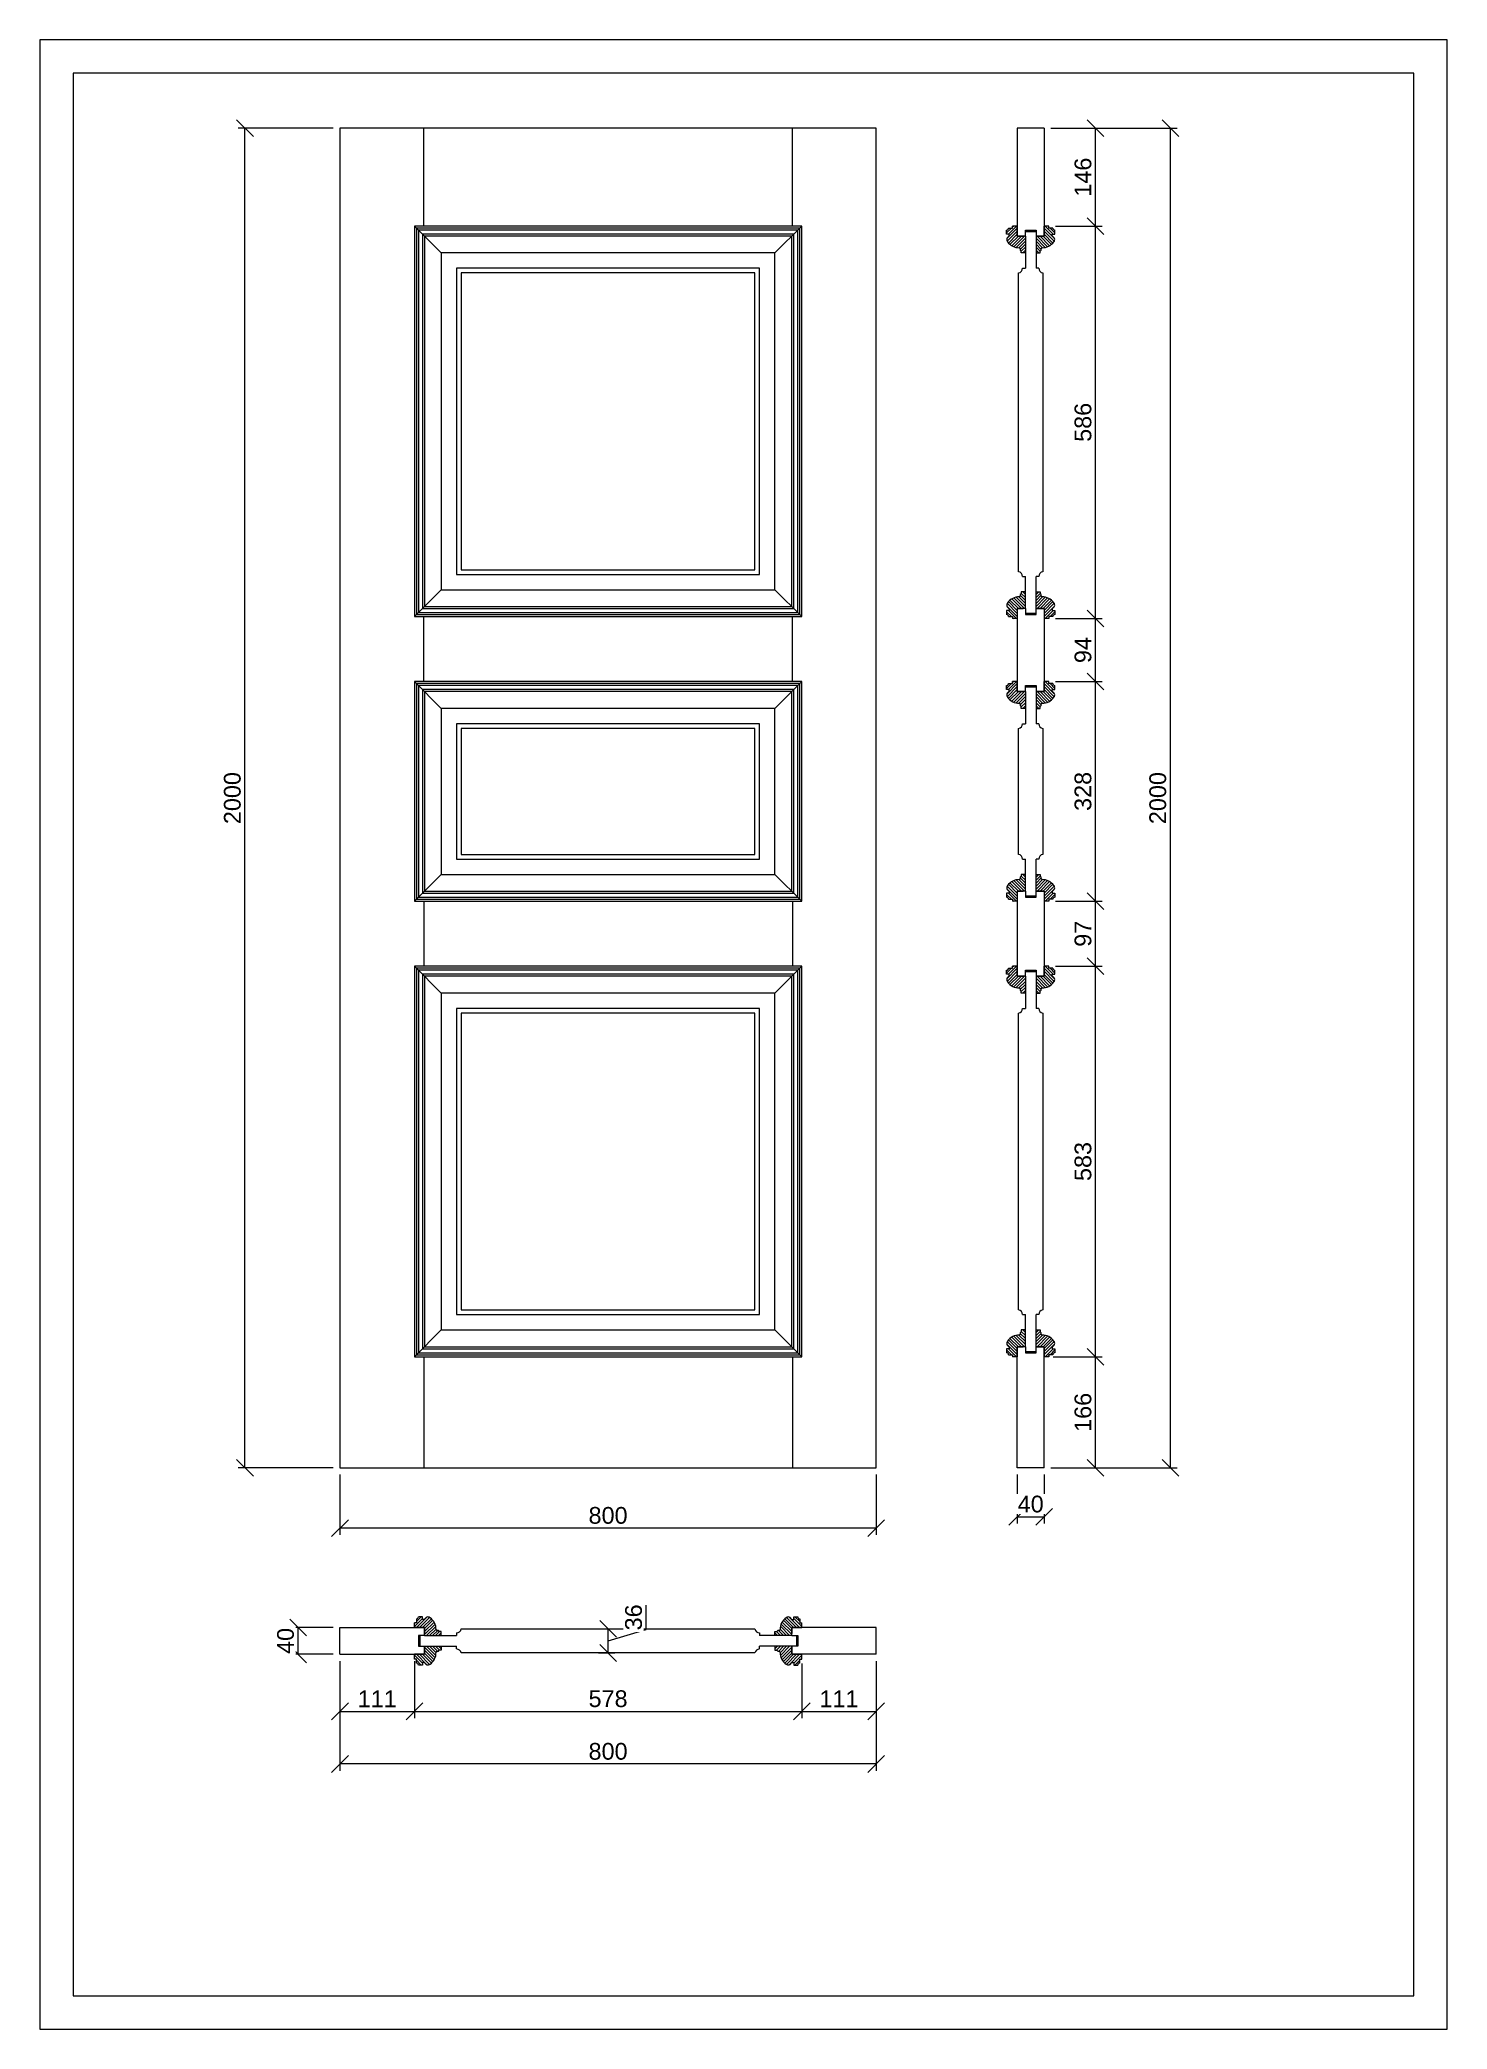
# Model space of a CAD drawing. Header units: millimetres. Extents: x 1996 to 4096, y 634 to 3604.
import ezdxf

# ---------------------------------------------------------------- set-up
doc = ezdxf.new("R2010")
doc.units = ezdxf.units.MM
for name, color, linetype, lineweight in [('图框', 7, 'Continuous', 13), ('填充', 8, 'Continuous', 5), ('标准家私', 4, 'Continuous', 20), ('标注', 2, 'Continuous', 9)]:
    doc.layers.add(name, color=color, linetype=linetype, lineweight=lineweight)
doc.styles.get("Standard").update_dxf_attribs({"font": 'arial.ttf'})

# ---------------------------------------------------------------- blocks, each defined once
blk = doc.blocks.new('_Oblique')
at = {"color": 0, "linetype": 'ByBlock', "lineweight": -2}
blk.add_line((-0.5, -0.5), (0.5, 0.5), dxfattribs=at)

msp = doc.modelspace()

# ---------------------------------------------------------------- hatches: boundary and pattern name
at = {"layer": '填充'}
h = msp.add_hatch(dxfattribs=at)
h.set_pattern_fill('ANSI31', color=0, angle=90, style=0)
h.set_pattern_definition([(225, (2611.319013936498, 5572.712878553771), (-2.245064030267288, 2.245064030267288), [])])
edge = h.paths.add_edge_path()
edge.add_line((3454.914690675267, 3325.728692828087), (3454.914690675267, 3310.728692828087))
edge.add_line((3454.914690675267, 3310.728692828087), (3466.914690675267, 3310.728692828087))
edge.add_line((3466.914690675267, 3310.728692828087), (3466.914690675267, 3285.728692828087))
edge.add_line((3466.914690675267, 3285.728692828087), (3460.914690675267, 3285.728692828087))
edge.add_line((3460.914690675267, 3285.728692828087), (3460.914690675267, 3288.728692828087))
edge.add_arc((3461.606361243927, 3291.160190272952), 2.527961233972516, 529.5830404660543, 614.1209192145009, ccw=False)
edge.add_arc((3457.815253396571, 3292.004459994255), 1.36104755454614, 343.4723394239499, 456.6933143576036)
edge.add_arc((3457.862806339102, 3315.364360050639), 22.00909490564539, 576.6286849201457, 629.4632233387053, ccw=False)
edge.add_arc((3444.614923406911, 3305.503940243848), 5.494436359347593, 468.0258621707577, 576.5334568861881, ccw=False)
edge.add_line((3442.914690675267, 3310.728692828087), (3442.914690675267, 3313.728692828087))
edge.add_line((3442.914690675267, 3313.728692828087), (3438.914690675267, 3313.728692828087))
edge.add_line((3438.914690675267, 3313.728692828087), (3438.914690675267, 3319.728692828087))
edge.add_arc((3438.914690675267, 3322.728692828087), 3, 630, 720)
edge.add_line((3441.914690675267, 3322.728692828087), (3447.914690675267, 3322.728692828087))
edge.add_line((3447.914690675267, 3322.728692828087), (3447.914690675267, 3325.728692828087))
edge.add_line((3447.914690675267, 3325.728692828087), (3454.914690675267, 3325.728692828087))
h = msp.add_hatch(dxfattribs=at)
h.set_pattern_fill('ANSI31', color=0, angle=90, style=0)
h.set_pattern_definition([(315, (4338.510367414035, 5572.712878553771), (2.245064030267288, 2.245064030267288), [])])
edge = h.paths.add_edge_path()
edge.add_line((3482.914690675267, 3310.728692828087), (3494.914690675267, 3310.728692828087))
edge.add_line((3494.914690675267, 3310.728692828087), (3494.914690675267, 3325.728692828087))
edge.add_line((3494.914690675267, 3325.728692828087), (3501.914690675267, 3325.728692828087))
edge.add_line((3501.914690675267, 3325.728692828087), (3501.914690675267, 3322.728692828087))
edge.add_line((3501.914690675267, 3322.728692828087), (3507.914690675267, 3322.728692828087))
edge.add_arc((3510.914690675267, 3322.728692828087), 3, 540, 630)
edge.add_line((3510.914690675267, 3319.728692828087), (3510.914690675267, 3313.728692828087))
edge.add_line((3510.914690675267, 3313.728692828087), (3506.914690675267, 3313.728692828087))
edge.add_line((3506.914690675267, 3313.728692828087), (3506.914690675267, 3310.728692828087))
edge.add_arc((3505.214457943623, 3305.503940243848), 5.494436359347593, 323.4665431138119, 431.9741378292423, ccw=False)
edge.add_arc((3491.966575011431, 3315.364360050639), 22.00909490564539, 270.53677666129465, 323.37131507985424, ccw=False)
edge.add_arc((3492.014127953962, 3292.004459994255), 1.36104755454614, 443.3066856423964, 556.5276605760502)
edge.add_arc((3488.223020106607, 3291.160190272952), 2.527961233972516, 285.87908078549907, 370.4169595339457, ccw=False)
edge.add_line((3488.914690675267, 3288.728692828087), (3488.914690675267, 3285.728692828087))
edge.add_line((3488.914690675267, 3285.728692828087), (3482.914690675267, 3285.728692828087))
edge.add_line((3482.914690675267, 3285.728692828087), (3482.914690675267, 3310.728692828087))
h = msp.add_hatch(dxfattribs=at)
h.set_pattern_fill('ANSI31', color=0, angle=90, style=0)
h.set_pattern_definition([(135, (2611.319013936498, 492.744497583356), (-2.245064030267288, -2.245064030267288), [])])
edge = h.paths.add_edge_path()
edge.add_line((3454.914690675267, 2739.728683309039), (3454.914690675267, 2754.728683309039))
edge.add_line((3454.914690675267, 2754.728683309039), (3466.914690675267, 2754.728683309039))
edge.add_line((3466.914690675267, 2754.728683309039), (3466.914690675267, 2779.728683309039))
edge.add_line((3466.914690675267, 2779.728683309039), (3460.914690675267, 2779.728683309039))
edge.add_line((3460.914690675267, 2779.728683309039), (3460.914690675267, 2776.728683309039))
edge.add_arc((3461.606361243927, 2774.297185864175), 2.527961233972516, 105.8790807854991, 190.4169595339458)
edge.add_arc((3457.815253396571, 2773.452916142872), 1.36104755454614, 263.30668564239636, 376.5276605760501, ccw=False)
edge.add_arc((3457.862806339102, 2750.093016086487), 22.00909490564539, 90.53677666129465, 143.3713150798543)
edge.add_arc((3444.614923406911, 2759.953435893279), 5.494436359347593, 143.4665431138119, 251.9741378292423)
edge.add_line((3442.914690675267, 2754.728683309039), (3442.914690675267, 2751.728683309039))
edge.add_line((3442.914690675267, 2751.728683309039), (3438.914690675267, 2751.728683309039))
edge.add_line((3438.914690675267, 2751.728683309039), (3438.914690675267, 2745.728683309039))
edge.add_arc((3438.914690675267, 2742.728683309039), 3, 0, 90, ccw=False)
edge.add_line((3441.914690675267, 2742.728683309039), (3447.914690675267, 2742.728683309039))
edge.add_line((3447.914690675267, 2742.728683309039), (3447.914690675267, 2739.728683309039))
edge.add_line((3447.914690675267, 2739.728683309039), (3454.914690675267, 2739.728683309039))
h = msp.add_hatch(dxfattribs=at)
h.set_pattern_fill('ANSI31', color=0, angle=90, style=0)
h.set_pattern_definition([(44.99999999999999, (4338.510367414035, 492.744497583356), (2.245064030267288, -2.245064030267288), [])])
edge = h.paths.add_edge_path()
edge.add_line((3482.914690675267, 2754.728683309039), (3494.914690675267, 2754.728683309039))
edge.add_line((3494.914690675267, 2754.728683309039), (3494.914690675267, 2739.728683309039))
edge.add_line((3494.914690675267, 2739.728683309039), (3501.914690675267, 2739.728683309039))
edge.add_line((3501.914690675267, 2739.728683309039), (3501.914690675267, 2742.728683309039))
edge.add_line((3501.914690675267, 2742.728683309039), (3507.914690675267, 2742.728683309039))
edge.add_arc((3510.914690675267, 2742.728683309039), 3, 90, 180, ccw=False)
edge.add_line((3510.914690675267, 2745.728683309039), (3510.914690675267, 2751.728683309039))
edge.add_line((3510.914690675267, 2751.728683309039), (3506.914690675267, 2751.728683309039))
edge.add_line((3506.914690675267, 2751.728683309039), (3506.914690675267, 2754.728683309039))
edge.add_arc((3505.214457943623, 2759.953435893279), 5.494436359347593, 288.0258621707577, 396.5334568861882)
edge.add_arc((3491.966575011431, 2750.093016086487), 22.00909490564539, 396.6286849201458, 449.4632233387053)
edge.add_arc((3492.014127953962, 2773.452916142872), 1.36104755454614, 163.4723394239499, 276.69331435760364, ccw=False)
edge.add_arc((3488.223020106607, 2774.297185864175), 2.527961233972516, 349.5830404660543, 434.1209192145009)
edge.add_line((3488.914690675267, 2776.728683309039), (3488.914690675267, 2779.728683309039))
edge.add_line((3488.914690675267, 2779.728683309039), (3482.914690675267, 2779.728683309039))
edge.add_line((3482.914690675267, 2779.728683309039), (3482.914690675267, 2754.728683309039))
h = msp.add_hatch(dxfattribs=at)
h.set_pattern_fill('ANSI31', color=0, angle=90, style=0)
h.set_pattern_definition([(225, (2611.319013936498, 4892.712878553771), (-2.245064030267288, 2.245064030267288), [])])
edge = h.paths.add_edge_path()
edge.add_line((3454.914690675267, 2645.728692828087), (3454.914690675267, 2630.728692828087))
edge.add_line((3454.914690675267, 2630.728692828087), (3466.914690675267, 2630.728692828087))
edge.add_line((3466.914690675267, 2630.728692828087), (3466.914690675267, 2605.728692828087))
edge.add_line((3466.914690675267, 2605.728692828087), (3460.914690675267, 2605.728692828087))
edge.add_line((3460.914690675267, 2605.728692828087), (3460.914690675267, 2608.728692828087))
edge.add_arc((3461.606361243927, 2611.160190272952), 2.527961233972516, 529.5830404660543, 614.1209192145009, ccw=False)
edge.add_arc((3457.815253396571, 2612.004459994255), 1.36104755454614, 343.4723394239499, 456.6933143576036)
edge.add_arc((3457.862806339102, 2635.364360050639), 22.00909490564539, 576.6286849201457, 629.4632233387053, ccw=False)
edge.add_arc((3444.614923406911, 2625.503940243848), 5.494436359347593, 468.0258621707577, 576.5334568861881, ccw=False)
edge.add_line((3442.914690675267, 2630.728692828087), (3442.914690675267, 2633.728692828087))
edge.add_line((3442.914690675267, 2633.728692828087), (3438.914690675267, 2633.728692828087))
edge.add_line((3438.914690675267, 2633.728692828087), (3438.914690675267, 2639.728692828087))
edge.add_arc((3438.914690675267, 2642.728692828087), 3, 630, 720)
edge.add_line((3441.914690675267, 2642.728692828087), (3447.914690675267, 2642.728692828087))
edge.add_line((3447.914690675267, 2642.728692828087), (3447.914690675267, 2645.728692828087))
edge.add_line((3447.914690675267, 2645.728692828087), (3454.914690675267, 2645.728692828087))
h = msp.add_hatch(dxfattribs=at)
h.set_pattern_fill('ANSI31', color=0, angle=90, style=0)
h.set_pattern_definition([(315, (4338.510367414035, 4892.712878553771), (2.245064030267288, 2.245064030267288), [])])
edge = h.paths.add_edge_path()
edge.add_line((3482.914690675267, 2630.728692828087), (3494.914690675267, 2630.728692828087))
edge.add_line((3494.914690675267, 2630.728692828087), (3494.914690675267, 2645.728692828087))
edge.add_line((3494.914690675267, 2645.728692828087), (3501.914690675267, 2645.728692828087))
edge.add_line((3501.914690675267, 2645.728692828087), (3501.914690675267, 2642.728692828087))
edge.add_line((3501.914690675267, 2642.728692828087), (3507.914690675267, 2642.728692828087))
edge.add_arc((3510.914690675267, 2642.728692828087), 3, 540, 630)
edge.add_line((3510.914690675267, 2639.728692828087), (3510.914690675267, 2633.728692828087))
edge.add_line((3510.914690675267, 2633.728692828087), (3506.914690675267, 2633.728692828087))
edge.add_line((3506.914690675267, 2633.728692828087), (3506.914690675267, 2630.728692828087))
edge.add_arc((3505.214457943623, 2625.503940243848), 5.494436359347593, 323.4665431138119, 431.9741378292423, ccw=False)
edge.add_arc((3491.966575011431, 2635.364360050639), 22.00909490564539, 270.53677666129465, 323.37131507985424, ccw=False)
edge.add_arc((3492.014127953962, 2612.004459994255), 1.36104755454614, 443.3066856423964, 556.5276605760502)
edge.add_arc((3488.223020106607, 2611.160190272952), 2.527961233972516, 285.87908078549907, 370.4169595339457, ccw=False)
edge.add_line((3488.914690675267, 2608.728692828087), (3488.914690675267, 2605.728692828087))
edge.add_line((3488.914690675267, 2605.728692828087), (3482.914690675267, 2605.728692828087))
edge.add_line((3482.914690675267, 2605.728692828087), (3482.914690675267, 2630.728692828087))
h = msp.add_hatch(dxfattribs=at)
h.set_pattern_fill('ANSI31', color=0, angle=90, style=0)
h.set_pattern_definition([(135, (2611.319013936498, 70.74449758335595), (-2.245064030267288, -2.245064030267288), [])])
edge = h.paths.add_edge_path()
edge.add_line((3454.914690675267, 2317.728683309039), (3454.914690675267, 2332.728683309039))
edge.add_line((3454.914690675267, 2332.728683309039), (3466.914690675267, 2332.728683309039))
edge.add_line((3466.914690675267, 2332.728683309039), (3466.914690675267, 2357.728683309039))
edge.add_line((3466.914690675267, 2357.728683309039), (3460.914690675267, 2357.728683309039))
edge.add_line((3460.914690675267, 2357.728683309039), (3460.914690675267, 2354.728683309039))
edge.add_arc((3461.606361243927, 2352.297185864175), 2.527961233972516, 105.8790807854991, 190.4169595339458)
edge.add_arc((3457.815253396571, 2351.452916142872), 1.36104755454614, 263.30668564239636, 376.5276605760501, ccw=False)
edge.add_arc((3457.862806339102, 2328.093016086487), 22.00909490564539, 90.53677666129465, 143.3713150798543)
edge.add_arc((3444.614923406911, 2337.953435893279), 5.494436359347593, 143.4665431138119, 251.9741378292423)
edge.add_line((3442.914690675267, 2332.728683309039), (3442.914690675267, 2329.728683309039))
edge.add_line((3442.914690675267, 2329.728683309039), (3438.914690675267, 2329.728683309039))
edge.add_line((3438.914690675267, 2329.728683309039), (3438.914690675267, 2323.728683309039))
edge.add_arc((3438.914690675267, 2320.728683309039), 3, 0, 90, ccw=False)
edge.add_line((3441.914690675267, 2320.728683309039), (3447.914690675267, 2320.728683309039))
edge.add_line((3447.914690675267, 2320.728683309039), (3447.914690675267, 2317.728683309039))
edge.add_line((3447.914690675267, 2317.728683309039), (3454.914690675267, 2317.728683309039))
h = msp.add_hatch(dxfattribs=at)
h.set_pattern_fill('ANSI31', color=0, angle=90, style=0)
h.set_pattern_definition([(44.99999999999999, (4338.510367414035, 70.74449758335595), (2.245064030267288, -2.245064030267288), [])])
edge = h.paths.add_edge_path()
edge.add_line((3482.914690675267, 2332.728683309039), (3494.914690675267, 2332.728683309039))
edge.add_line((3494.914690675267, 2332.728683309039), (3494.914690675267, 2317.728683309039))
edge.add_line((3494.914690675267, 2317.728683309039), (3501.914690675267, 2317.728683309039))
edge.add_line((3501.914690675267, 2317.728683309039), (3501.914690675267, 2320.728683309039))
edge.add_line((3501.914690675267, 2320.728683309039), (3507.914690675267, 2320.728683309039))
edge.add_arc((3510.914690675267, 2320.728683309039), 3, 90, 180, ccw=False)
edge.add_line((3510.914690675267, 2323.728683309039), (3510.914690675267, 2329.728683309039))
edge.add_line((3510.914690675267, 2329.728683309039), (3506.914690675267, 2329.728683309039))
edge.add_line((3506.914690675267, 2329.728683309039), (3506.914690675267, 2332.728683309039))
edge.add_arc((3505.214457943623, 2337.953435893279), 5.494436359347593, 288.0258621707577, 396.5334568861882)
edge.add_arc((3491.966575011431, 2328.093016086487), 22.00909490564539, 396.6286849201458, 449.4632233387053)
edge.add_arc((3492.014127953962, 2351.452916142872), 1.36104755454614, 163.4723394239499, 276.69331435760364, ccw=False)
edge.add_arc((3488.223020106607, 2352.297185864175), 2.527961233972516, 349.5830404660543, 434.1209192145009)
edge.add_line((3488.914690675267, 2354.728683309039), (3488.914690675267, 2357.728683309039))
edge.add_line((3488.914690675267, 2357.728683309039), (3482.914690675267, 2357.728683309039))
edge.add_line((3482.914690675267, 2357.728683309039), (3482.914690675267, 2332.728683309039))
h = msp.add_hatch(dxfattribs=at)
h.set_pattern_fill('ANSI31', color=0, angle=90, style=0)
h.set_pattern_definition([(225, (2611.319013936498, 4467.712878553771), (-2.245064030267288, 2.245064030267288), [])])
edge = h.paths.add_edge_path()
edge.add_line((3454.914690675267, 2220.728692828087), (3454.914690675267, 2205.728692828087))
edge.add_line((3454.914690675267, 2205.728692828087), (3466.914690675267, 2205.728692828087))
edge.add_line((3466.914690675267, 2205.728692828087), (3466.914690675267, 2180.728692828087))
edge.add_line((3466.914690675267, 2180.728692828087), (3460.914690675267, 2180.728692828087))
edge.add_line((3460.914690675267, 2180.728692828087), (3460.914690675267, 2183.728692828087))
edge.add_arc((3461.606361243927, 2186.160190272952), 2.527961233972516, 529.5830404660543, 614.1209192145009, ccw=False)
edge.add_arc((3457.815253396571, 2187.004459994255), 1.36104755454614, 343.4723394239499, 456.6933143576036)
edge.add_arc((3457.862806339102, 2210.364360050639), 22.00909490564539, 576.6286849201457, 629.4632233387053, ccw=False)
edge.add_arc((3444.614923406911, 2200.503940243848), 5.494436359347593, 468.0258621707577, 576.5334568861881, ccw=False)
edge.add_line((3442.914690675267, 2205.728692828087), (3442.914690675267, 2208.728692828087))
edge.add_line((3442.914690675267, 2208.728692828087), (3438.914690675267, 2208.728692828087))
edge.add_line((3438.914690675267, 2208.728692828087), (3438.914690675267, 2214.728692828087))
edge.add_arc((3438.914690675267, 2217.728692828087), 3, 630, 720)
edge.add_line((3441.914690675267, 2217.728692828087), (3447.914690675267, 2217.728692828087))
edge.add_line((3447.914690675267, 2217.728692828087), (3447.914690675267, 2220.728692828087))
edge.add_line((3447.914690675267, 2220.728692828087), (3454.914690675267, 2220.728692828087))
h = msp.add_hatch(dxfattribs=at)
h.set_pattern_fill('ANSI31', color=0, angle=90, style=0)
h.set_pattern_definition([(315, (4338.510367414035, 4467.712878553771), (2.245064030267288, 2.245064030267288), [])])
edge = h.paths.add_edge_path()
edge.add_line((3482.914690675267, 2205.728692828087), (3494.914690675267, 2205.728692828087))
edge.add_line((3494.914690675267, 2205.728692828087), (3494.914690675267, 2220.728692828087))
edge.add_line((3494.914690675267, 2220.728692828087), (3501.914690675267, 2220.728692828087))
edge.add_line((3501.914690675267, 2220.728692828087), (3501.914690675267, 2217.728692828087))
edge.add_line((3501.914690675267, 2217.728692828087), (3507.914690675267, 2217.728692828087))
edge.add_arc((3510.914690675267, 2217.728692828087), 3, 540, 630)
edge.add_line((3510.914690675267, 2214.728692828087), (3510.914690675267, 2208.728692828087))
edge.add_line((3510.914690675267, 2208.728692828087), (3506.914690675267, 2208.728692828087))
edge.add_line((3506.914690675267, 2208.728692828087), (3506.914690675267, 2205.728692828087))
edge.add_arc((3505.214457943623, 2200.503940243848), 5.494436359347593, 323.4665431138119, 431.9741378292423, ccw=False)
edge.add_arc((3491.966575011431, 2210.364360050639), 22.00909490564539, 270.53677666129465, 323.37131507985424, ccw=False)
edge.add_arc((3492.014127953962, 2187.004459994255), 1.36104755454614, 443.3066856423964, 556.5276605760502)
edge.add_arc((3488.223020106607, 2186.160190272952), 2.527961233972516, 285.87908078549907, 370.4169595339457, ccw=False)
edge.add_line((3488.914690675267, 2183.728692828087), (3488.914690675267, 2180.728692828087))
edge.add_line((3488.914690675267, 2180.728692828087), (3482.914690675267, 2180.728692828087))
edge.add_line((3482.914690675267, 2180.728692828087), (3482.914690675267, 2205.728692828087))
h = msp.add_hatch(dxfattribs=at)
h.set_pattern_fill('ANSI31', color=0, angle=90, style=0)
h.set_pattern_definition([(135, (2611.319013936498, -609.255502416644), (-2.245064030267288, -2.245064030267288), [])])
edge = h.paths.add_edge_path()
edge.add_line((3454.914690675267, 1637.728683309039), (3454.914690675267, 1652.728683309039))
edge.add_line((3454.914690675267, 1652.728683309039), (3466.914690675267, 1652.728683309039))
edge.add_line((3466.914690675267, 1652.728683309039), (3466.914690675267, 1677.728683309039))
edge.add_line((3466.914690675267, 1677.728683309039), (3460.914690675267, 1677.728683309039))
edge.add_line((3460.914690675267, 1677.728683309039), (3460.914690675267, 1674.728683309039))
edge.add_arc((3461.606361243927, 1672.297185864175), 2.527961233972516, 105.8790807854991, 190.4169595339458)
edge.add_arc((3457.815253396571, 1671.452916142872), 1.36104755454614, 263.30668564239636, 376.5276605760501, ccw=False)
edge.add_arc((3457.862806339102, 1648.093016086487), 22.00909490564539, 90.53677666129465, 143.3713150798543)
edge.add_arc((3444.614923406911, 1657.953435893279), 5.494436359347593, 143.4665431138119, 251.9741378292423)
edge.add_line((3442.914690675267, 1652.728683309039), (3442.914690675267, 1649.728683309039))
edge.add_line((3442.914690675267, 1649.728683309039), (3438.914690675267, 1649.728683309039))
edge.add_line((3438.914690675267, 1649.728683309039), (3438.914690675267, 1643.728683309039))
edge.add_arc((3438.914690675267, 1640.728683309039), 3, 0, 90, ccw=False)
edge.add_line((3441.914690675267, 1640.728683309039), (3447.914690675267, 1640.728683309039))
edge.add_line((3447.914690675267, 1640.728683309039), (3447.914690675267, 1637.728683309039))
edge.add_line((3447.914690675267, 1637.728683309039), (3454.914690675267, 1637.728683309039))
h = msp.add_hatch(dxfattribs=at)
h.set_pattern_fill('ANSI31', color=0, angle=90, style=0)
h.set_pattern_definition([(44.99999999999999, (4338.510367414035, -609.255502416644), (2.245064030267288, -2.245064030267288), [])])
edge = h.paths.add_edge_path()
edge.add_line((3482.914690675267, 1652.728683309039), (3494.914690675267, 1652.728683309039))
edge.add_line((3494.914690675267, 1652.728683309039), (3494.914690675267, 1637.728683309039))
edge.add_line((3494.914690675267, 1637.728683309039), (3501.914690675267, 1637.728683309039))
edge.add_line((3501.914690675267, 1637.728683309039), (3501.914690675267, 1640.728683309039))
edge.add_line((3501.914690675267, 1640.728683309039), (3507.914690675267, 1640.728683309039))
edge.add_arc((3510.914690675267, 1640.728683309039), 3, 90, 180, ccw=False)
edge.add_line((3510.914690675267, 1643.728683309039), (3510.914690675267, 1649.728683309039))
edge.add_line((3510.914690675267, 1649.728683309039), (3506.914690675267, 1649.728683309039))
edge.add_line((3506.914690675267, 1649.728683309039), (3506.914690675267, 1652.728683309039))
edge.add_arc((3505.214457943623, 1657.953435893279), 5.494436359347593, 288.0258621707577, 396.5334568861882)
edge.add_arc((3491.966575011431, 1648.093016086487), 22.00909490564539, 396.6286849201458, 449.4632233387053)
edge.add_arc((3492.014127953962, 1671.452916142872), 1.36104755454614, 163.4723394239499, 276.69331435760364, ccw=False)
edge.add_arc((3488.223020106607, 1672.297185864175), 2.527961233972516, 349.5830404660543, 434.1209192145009)
edge.add_line((3488.914690675267, 1674.728683309039), (3488.914690675267, 1677.728683309039))
edge.add_line((3488.914690675267, 1677.728683309039), (3482.914690675267, 1677.728683309039))
edge.add_line((3482.914690675267, 1677.728683309039), (3482.914690675267, 1652.728683309039))
h = msp.add_hatch(dxfattribs=at)
h.set_pattern_fill('ANSI31', color=0, style=0)
h.set_pattern_definition([(45, (308.3094068726587, 2077.069084494017), (-2.245064030267288, 2.245064030267288), [])])
edge = h.paths.add_edge_path()
edge.add_line((2555.293592598342, 1233.473407755248), (2570.293592598342, 1233.473407755248))
edge.add_line((2570.293592598342, 1233.473407755248), (2570.293592598342, 1221.473407755248))
edge.add_line((2570.293592598342, 1221.473407755248), (2595.293592598342, 1221.473407755248))
edge.add_line((2595.293592598342, 1221.473407755248), (2595.293592598342, 1227.473407755248))
edge.add_line((2595.293592598342, 1227.473407755248), (2592.293592598342, 1227.473407755248))
edge.add_arc((2589.862095153245, 1226.781737186589), 2.527961233972516, 15.87908078549911, 100.4169595339458)
edge.add_arc((2589.017825432175, 1230.572845033711), 1.36104755454614, 173.3066856423964, 286.5276605760501, ccw=False)
edge.add_arc((2565.657925375557, 1230.525292091413), 22.00909490564539, 0.536776661294646, 53.37131507985426)
edge.add_arc((2575.518345182349, 1243.773175023604), 5.494436359347593, 53.46654311381191, 161.9741378292423)
edge.add_line((2570.293592598342, 1245.473407755248), (2567.293592598342, 1245.473407755248))
edge.add_line((2567.293592598342, 1245.473407755248), (2567.293592598342, 1249.473407755248))
edge.add_line((2567.293592598342, 1249.473407755248), (2561.293592598342, 1249.473407755248))
edge.add_arc((2558.293592598342, 1249.473407755248), 3, -90, 0, ccw=False)
edge.add_line((2558.293592598342, 1246.473407755248), (2558.293592598342, 1240.473407755248))
edge.add_line((2558.293592598342, 1240.473407755248), (2555.293592598342, 1240.473407755248))
edge.add_line((2555.293592598342, 1240.473407755248), (2555.293592598342, 1233.473407755248))
h = msp.add_hatch(dxfattribs=at)
h.set_pattern_fill('ANSI31', color=0, style=0)
h.set_pattern_definition([(135, (5380.277787843073, 2077.069084494017), (2.245064030267288, 2.245064030267288), [])])
edge = h.paths.add_edge_path()
edge.add_line((3133.293602117157, 1233.473407755248), (3118.293602117157, 1233.473407755248))
edge.add_line((3118.293602117157, 1233.473407755248), (3118.293602117157, 1221.473407755248))
edge.add_line((3118.293602117157, 1221.473407755248), (3093.293602117157, 1221.473407755248))
edge.add_line((3093.293602117157, 1221.473407755248), (3093.293602117157, 1227.473407755248))
edge.add_line((3093.293602117157, 1227.473407755248), (3096.293602117157, 1227.473407755248))
edge.add_arc((3098.725099562254, 1226.781737186589), 2.527961233972516, 439.58304046605423, 524.1209192145009, ccw=False)
edge.add_arc((3099.569369283558, 1230.572845033711), 1.36104755454614, 253.4723394239499, 366.6933143576036)
edge.add_arc((3122.929269339942, 1230.525292091413), 22.00909490564539, 486.6286849201457, 539.4632233387053, ccw=False)
edge.add_arc((3113.068849533151, 1243.773175023604), 5.494436359347593, 378.0258621707577, 486.5334568861881, ccw=False)
edge.add_line((3118.293602117157, 1245.473407755248), (3121.293602117157, 1245.473407755248))
edge.add_line((3121.293602117157, 1245.473407755248), (3121.293602117157, 1249.473407755248))
edge.add_line((3121.293602117157, 1249.473407755248), (3127.293602117157, 1249.473407755248))
edge.add_arc((3130.293602117157, 1249.473407755248), 3, 540, 630)
edge.add_line((3130.293602117157, 1246.473407755248), (3130.293602117157, 1240.473407755248))
edge.add_line((3130.293602117157, 1240.473407755248), (3133.293602117157, 1240.473407755248))
edge.add_line((3133.293602117157, 1240.473407755248), (3133.293602117157, 1233.473407755248))
h = msp.add_hatch(dxfattribs=at)
h.set_pattern_fill('ANSI31', color=0, style=0)
h.set_pattern_definition([(315, (308.3094068726587, 349.8777310164796), (-2.245064030267288, -2.245064030267288), [])])
edge = h.paths.add_edge_path()
edge.add_line((2570.293592598342, 1205.473407755248), (2570.293592598342, 1193.473407755248))
edge.add_line((2570.293592598342, 1193.473407755248), (2555.293592598342, 1193.473407755248))
edge.add_line((2555.293592598342, 1193.473407755248), (2555.293592598342, 1186.473407755248))
edge.add_line((2555.293592598342, 1186.473407755248), (2558.293592598342, 1186.473407755248))
edge.add_line((2558.293592598342, 1186.473407755248), (2558.293592598342, 1180.473407755248))
edge.add_arc((2558.293592598342, 1177.473407755248), 3, 0, 90, ccw=False)
edge.add_line((2561.293592598342, 1177.473407755248), (2567.293592598342, 1177.473407755248))
edge.add_line((2567.293592598342, 1177.473407755248), (2567.293592598342, 1181.473407755248))
edge.add_line((2567.293592598342, 1181.473407755248), (2570.293592598342, 1181.473407755248))
edge.add_arc((2575.518345182349, 1183.173640486893), 5.494436359347593, 198.0258621707577, 306.5334568861881)
edge.add_arc((2565.657925375557, 1196.421523418851), 22.00909490564539, 306.6286849201458, 359.4632233387053)
edge.add_arc((2589.017825432175, 1196.373970476553), 1.36104755454614, 73.4723394239499, 186.6933143576036, ccw=False)
edge.add_arc((2589.862095153245, 1200.165078323908), 2.527961233972516, 259.5830404660543, 344.120919214501)
edge.add_line((2592.293592598342, 1199.473407755248), (2595.293592598342, 1199.473407755248))
edge.add_line((2595.293592598342, 1199.473407755248), (2595.293592598342, 1205.473407755248))
edge.add_line((2595.293592598342, 1205.473407755248), (2570.293592598342, 1205.473407755248))
h = msp.add_hatch(dxfattribs=at)
h.set_pattern_fill('ANSI31', color=0, style=0)
h.set_pattern_definition([(225, (5380.277787843073, 349.8777310164796), (2.245064030267288, -2.245064030267288), [])])
edge = h.paths.add_edge_path()
edge.add_line((3118.293602117157, 1205.473407755248), (3118.293602117157, 1193.473407755248))
edge.add_line((3118.293602117157, 1193.473407755248), (3133.293602117157, 1193.473407755248))
edge.add_line((3133.293602117157, 1193.473407755248), (3133.293602117157, 1186.473407755248))
edge.add_line((3133.293602117157, 1186.473407755248), (3130.293602117157, 1186.473407755248))
edge.add_line((3130.293602117157, 1186.473407755248), (3130.293602117157, 1180.473407755248))
edge.add_arc((3130.293602117157, 1177.473407755248), 3, 450, 540)
edge.add_line((3127.293602117157, 1177.473407755248), (3121.293602117157, 1177.473407755248))
edge.add_line((3121.293602117157, 1177.473407755248), (3121.293602117157, 1181.473407755248))
edge.add_line((3121.293602117157, 1181.473407755248), (3118.293602117157, 1181.473407755248))
edge.add_arc((3113.068849533151, 1183.173640486893), 5.494436359347593, 233.4665431138119, 341.9741378292423, ccw=False)
edge.add_arc((3122.929269339942, 1196.421523418851), 22.00909490564539, 180.5367766612947, 233.37131507985418, ccw=False)
edge.add_arc((3099.569369283558, 1196.373970476553), 1.36104755454614, 353.3066856423964, 466.5276605760502)
edge.add_arc((3098.725099562254, 1200.165078323908), 2.527961233972516, 195.879080785499, 280.4169595339457, ccw=False)
edge.add_line((3096.293602117157, 1199.473407755248), (3093.293602117157, 1199.473407755248))
edge.add_line((3093.293602117157, 1199.473407755248), (3093.293602117157, 1205.473407755248))
edge.add_line((3093.293602117157, 1205.473407755248), (3118.293602117157, 1205.473407755248))

# ---------------------------------------------------------------- linework, layer by layer
at = {"layer": '图框', "color": 0}
msp.add_lwpolyline([(1996.373930847558, 3603.81690411816), (1996.373930847558, 633.81690411816), (4096.373930847558, 633.81690411816), (4096.373930847558, 3603.81690411816)], close=True, dxfattribs=at)
at = {"layer": '图框', "color": 0, "lineweight": 20}
msp.add_lwpolyline([(2046.373930847558, 3553.81690411816), (2046.373930847558, 683.81690411816), (4046.373930847558, 683.81690411816), (4046.373930847558, 3553.81690411816)], close=True, dxfattribs=at)
at = {"layer": '填充', "color": 0}
for p, q in [((2569.293597357866, 3325.728692828087), (2569.293597357866, 3471.728688068563)), ((3119.293597357866, 3325.728692828087), (3119.293597357866, 3471.728688068563)), ((2595.293592598342, 3285.728692828087), (2555.293592598342, 3325.728692828087)), ((3130.29360211739, 3322.728692828087), (2558.293592598342, 3322.728692828087)), ((2558.293592598342, 3322.728692828087), (2558.293592598342, 2745.728683309039)), ((3127.29360211739, 3319.728692828087), (2561.293592598342, 3319.728692828087)), ((2561.293592598342, 3319.728692828087), (2561.293592598342, 2748.728683309039)), ((3121.29360211739, 3313.728692828087), (2567.293592598342, 3313.728692828087)), ((2567.293592598342, 3313.728692828087), (2567.293592598342, 2754.728683309039)), ((3118.29360211739, 3310.728692828087), (2570.293592598342, 3310.728692828087)), ((2570.293592598342, 3310.728692828087), (2570.293592598342, 2757.728683309039)), ((3093.29360211739, 3285.728692828087), (3133.29360211739, 3325.728692828087)), ((3118.29360211739, 2757.728683309039), (3118.29360211739, 3310.728692828087)), ((3121.29360211739, 2754.728683309039), (3121.29360211739, 3313.728692828087)), ((3127.29360211739, 2748.728683309039), (3127.29360211739, 3319.728692828087)), ((3130.29360211739, 2745.728683309039), (3130.29360211739, 3322.728692828087)), ((2595.293592598342, 2782.728683309039), (2555.293592598342, 2742.728683309039)), ((3093.293602117157, 2782.728683309039), (3133.293602117157, 2742.728683309039)), ((2558.293592598342, 2745.728683309039), (3130.29360211739, 2745.728683309039)), ((2561.293592598342, 2748.728683309039), (3127.29360211739, 2748.728683309039)), ((2567.293592598342, 2754.728683309039), (3121.29360211739, 2754.728683309039)), ((2569.293597357866, 2645.728692828087), (2569.293597357866, 2742.728683309039)), ((2570.293592598342, 2757.728683309039), (3118.29360211739, 2757.728683309039)), ((3119.293597357866, 2645.728692828087), (3119.293597357866, 2742.728683309039)), ((2595.293592598342, 2605.728692828087), (2555.293592598342, 2645.728692828087)), ((3093.29360211739, 2605.728692828087), (3133.29360211739, 2645.728692828087)), ((3130.29360211739, 2642.728692828087), (2558.293592598342, 2642.728692828087)), ((2558.293592598342, 2642.728692828087), (2558.293592598342, 2320.728683309039)), ((3127.29360211739, 2639.728692828087), (2561.293592598342, 2639.728692828087)), ((2561.293592598342, 2639.728692828087), (2561.293592598342, 2323.728683309039)), ((3121.29360211739, 2633.728692828087), (2567.293592598342, 2633.728692828087)), ((2567.293592598342, 2633.728692828087), (2567.293592598342, 2329.728683309039)), ((3118.29360211739, 2630.728692828087), (2570.293592598342, 2630.728692828087)), ((2570.293592598342, 2630.728692828087), (2570.293592598342, 2332.728683309039)), ((3118.293602117157, 2332.728683309039), (3118.29360211739, 2630.728692828087)), ((3121.293602117157, 2329.728683309039), (3121.29360211739, 2633.728692828087)), ((3127.293602117157, 2323.728683309039), (3127.29360211739, 2639.728692828087)), ((3130.293602117157, 2320.728683309039), (3130.29360211739, 2642.728692828087)), ((2595.293592598342, 2357.728683309039), (2555.293592598342, 2317.728683309039)), ((3093.293602117157, 2357.728683309039), (3133.293602117157, 2317.728683309039)), ((2558.293592598342, 2320.728683309039), (3130.293602117157, 2320.728683309039)), ((2561.293592598342, 2323.728683309039), (3127.293602117157, 2323.728683309039)), ((2567.293592598342, 2329.728683309039), (3121.293602117157, 2329.728683309039)), ((2569.293597357866, 2317.728683309039), (2569.293597357866, 2220.728692828087)), ((2570.293592598342, 2332.728683309039), (3118.293602117157, 2332.728683309039)), ((3119.293597357866, 2317.728683309039), (3119.293597357866, 2220.728692828087)), ((2595.293592598342, 2180.728692828087), (2555.293592598342, 2220.728692828087)), ((3130.29360211739, 2217.728692828087), (2558.293592598342, 2217.728692828087)), ((2558.293592598342, 2217.728692828087), (2558.293592598342, 1640.728683309039)), ((3127.29360211739, 2214.728692828087), (2561.293592598342, 2214.728692828087)), ((2561.293592598342, 2214.728692828087), (2561.293592598342, 1643.728683309039)), ((3121.29360211739, 2208.728692828087), (2567.293592598342, 2208.728692828087)), ((2567.293592598342, 2208.728692828087), (2567.293592598342, 1649.728683309039)), ((3118.29360211739, 2205.728692828087), (2570.293592598342, 2205.728692828087)), ((2570.293592598342, 2205.728692828087), (2570.293592598342, 1652.728683309039)), ((3093.29360211739, 2180.728692828087), (3133.29360211739, 2220.728692828087)), ((3118.29360211739, 1652.728683309039), (3118.29360211739, 2205.728692828087)), ((3121.29360211739, 1649.728683309039), (3121.29360211739, 2208.728692828087)), ((3127.29360211739, 1643.728683309039), (3127.29360211739, 2214.728692828087)), ((3130.29360211739, 1640.728683309039), (3130.29360211739, 2217.728692828087)), ((2595.293592598342, 1677.728683309039), (2555.293592598342, 1637.728683309039)), ((3093.29360211739, 1677.728683309039), (3133.29360211739, 1637.728683309039)), ((2558.293592598342, 1640.728683309039), (3130.29360211739, 1640.728683309039)), ((2561.293592598342, 1643.728683309039), (3127.29360211739, 1643.728683309039)), ((2567.293592598342, 1649.728683309039), (3121.29360211739, 1649.728683309039)), ((2569.293597357866, 1637.728683309039), (2569.293597357866, 1471.728688068563)), ((2570.293592598342, 1652.728683309039), (3118.29360211739, 1652.728683309039)), ((3119.293597357866, 1637.728683309039), (3119.293597357866, 1471.728688068563))]:
    msp.add_line(p, q, dxfattribs=at)
at = {"layer": '标准家私', "color": 0}
for p, q in [((3244.293597357866, 3471.728688068563), (2444.293597357866, 3471.728688068563)), ((2444.293597357866, 3471.728688068563), (2444.293597357866, 1471.728688068563)), ((3244.293597357866, 1471.728688068563), (3244.293597357866, 3471.728688068563)), ((3494.914690675267, 3471.728688068563), (3454.914690675267, 3471.728688068563)), ((3454.914690675267, 3471.728688068563), (3454.914690675267, 3310.728692828087)), ((3494.914690675267, 3471.728688068563), (3494.914690675267, 3310.728692828087)), ((3133.29360211739, 3325.728692828087), (2555.293592598342, 3325.728692828087)), ((2555.293592598342, 3325.728692828087), (2555.293592598342, 2742.728683309039)), ((3133.29360211739, 2742.728683309039), (3133.29360211739, 3325.728692828087)), ((3438.914690675267, 3313.728692828087), (3438.914690675267, 3319.728692828087)), ((3442.914690675267, 3313.728692828087), (3438.914690675267, 3313.728692828087)), ((3441.914690675267, 3322.728692828087), (3447.914690675267, 3322.728692828087)), ((3442.914690675267, 3310.728692828087), (3442.914690675267, 3313.728692828087)), ((3454.914690675267, 3325.728692828087), (3447.914690675267, 3325.728692828087)), ((3447.914690675267, 3322.728692828087), (3447.914690675267, 3325.728692828087)), ((3454.914690675267, 3310.728692828087), (3454.914690675267, 3325.728692828087)), ((3454.914690675267, 3310.728692828087), (3463.914690675267, 3310.728692828087)), ((3454.914690675267, 3310.728692828087), (3463.914690675267, 3310.728692828087)), ((3454.914690675267, 3310.728692828087), (3463.914690675267, 3310.728692828087)), ((3454.914690675267, 3310.728692828087), (3463.914690675267, 3310.728692828087)), ((3466.914690675267, 3310.728692828087), (3454.914690675267, 3310.728692828087)), ((3466.914690675267, 3310.728692828087), (3454.914690675267, 3310.728692828087)), ((3466.914690675267, 3319.728692828087), (3482.914690675267, 3319.728692828087)), ((3466.914690675267, 3310.728692828087), (3466.914690675267, 3319.728692828087)), ((3466.914690675267, 3317.728692828087), (3482.914690675267, 3317.728692828087)), ((3466.914690675267, 3310.728692828087), (3466.914690675267, 3262.724032204241)), ((3466.914690675267, 3310.728692828087), (3466.914690675267, 3288.728692828087)), ((3482.914690675267, 3319.728692828087), (3482.914690675267, 3310.728692828087)), ((3494.914690675267, 3310.728692828087), (3482.914690675267, 3310.728692828087)), ((3482.914690675267, 3310.728692828087), (3482.914690675267, 3262.724032204241)), ((3482.914690675267, 3310.728692828087), (3482.914690675267, 3288.728692828087)), ((3482.914690675267, 3310.728692828087), (3494.914690675267, 3310.728692828087)), ((3494.914690675267, 3310.728692828087), (3494.914690675267, 3325.728692828087)), ((3501.914690675267, 3325.728692828087), (3494.914690675267, 3325.728692828087)), ((3501.914690675267, 3322.728692828087), (3501.914690675267, 3325.728692828087)), ((3507.914690675267, 3322.728692828087), (3501.914690675267, 3322.728692828087)), ((3506.914690675267, 3310.728692828087), (3506.914690675267, 3313.728692828087)), ((3506.914690675267, 3313.728692828087), (3510.914690675267, 3313.728692828087)), ((3510.914690675267, 3313.728692828087), (3510.914690675267, 3319.728692828087)), ((3093.29360211739, 3285.728692828087), (2595.293592598342, 3285.728692828087)), ((2595.293592598342, 3285.728692828087), (2595.293592598342, 2782.728683309039)), ((3093.29360211739, 2782.728683309039), (3093.29360211739, 3285.728692828087)), ((3460.914690675267, 3285.728692828087), (3460.914690675267, 3288.728692828087)), ((3466.914690675267, 3285.728692828087), (3460.914690675267, 3285.728692828087)), ((3482.914690675267, 3285.728692828087), (3488.914690675267, 3285.728692828087)), ((3488.914690675267, 3285.728692828087), (3488.914690675267, 3288.728692828087)), ((3070.288941493543, 3262.724032204241), (2618.298253221956, 3262.724032204241)), ((2618.298253221956, 3262.724032204241), (2618.298253221956, 2805.733343932886)), ((3063.288941493543, 3255.724032204241), (2625.298253221956, 3255.724032204241)), ((2625.298253221956, 3255.724032204241), (2625.298253221956, 2812.733343932886)), ((3063.288941493543, 2812.733343932886), (3063.288941493543, 3255.724032204241)), ((3070.288941493543, 2805.733343932886), (3070.288941493543, 3262.724032204241)), ((3456.914690675267, 2809.733343932886), (3456.914690675267, 3255.724032204241)), ((3462.914690675267, 3262.724032204241), (3466.914690675267, 3262.724032204241)), ((3486.914690675267, 3262.724032204241), (3482.914690675267, 3262.724032204241)), ((3492.914690675267, 3255.724032204241), (3492.914690675267, 2809.733343932886)), ((2618.298253221956, 2805.733343932886), (3070.288941493543, 2805.733343932886)), ((2625.298253221956, 2812.733343932886), (3063.288941493543, 2812.733343932886)), ((3462.914690675267, 2802.733343932886), (3466.914690675267, 2802.733343932886)), ((3466.914690675267, 2754.728683309039), (3466.914690675267, 2802.733343932886)), ((3482.914690675267, 2754.728683309039), (3482.914690675267, 2802.733343932886)), ((3486.914690675267, 2802.733343932886), (3482.914690675267, 2802.733343932886)), ((2595.293592598342, 2782.728683309039), (3093.29360211739, 2782.728683309039)), ((3466.914690675267, 2779.728683309039), (3460.914690675267, 2779.728683309039)), ((3460.914690675267, 2779.728683309039), (3460.914690675267, 2776.728683309039)), ((3466.914690675267, 2754.728683309039), (3466.914690675267, 2776.728683309039)), ((3482.914690675267, 2779.728683309039), (3488.914690675267, 2779.728683309039)), ((3482.914690675267, 2754.728683309039), (3482.914690675267, 2776.728683309039)), ((3488.914690675267, 2779.728683309039), (3488.914690675267, 2776.728683309039)), ((2555.293592598342, 2742.728683309039), (3133.29360211739, 2742.728683309039)), ((3442.914690675267, 2751.728683309039), (3438.914690675267, 2751.728683309039)), ((3438.914690675267, 2751.728683309039), (3438.914690675267, 2745.728683309039)), ((3441.914690675267, 2742.728683309039), (3447.914690675267, 2742.728683309039)), ((3442.914690675267, 2754.728683309039), (3442.914690675267, 2751.728683309039)), ((3447.914690675267, 2742.728683309039), (3447.914690675267, 2739.728683309039)), ((3454.914690675267, 2739.728683309039), (3447.914690675267, 2739.728683309039)), ((3454.914690675267, 2754.728683309039), (3463.914690675267, 2754.728683309039)), ((3454.914690675267, 2754.728683309039), (3463.914690675267, 2754.728683309039)), ((3454.914690675267, 2754.728683309039), (3463.914690675267, 2754.728683309039)), ((3454.914690675267, 2754.728683309039), (3463.914690675267, 2754.728683309039)), ((3466.914690675267, 2754.728683309039), (3454.914690675267, 2754.728683309039)), ((3466.914690675267, 2754.728683309039), (3454.914690675267, 2754.728683309039)), ((3454.914690675267, 2754.728683309039), (3454.914690675267, 2739.728683309039)), ((3454.914690675267, 2742.728683309039), (3454.914690675267, 2630.728692828087)), ((3466.914690675267, 2754.728683309039), (3466.914690675267, 2745.728683309039)), ((3466.914690675267, 2747.728683309039), (3482.914690675267, 2747.728683309039)), ((3466.914690675267, 2745.728683309039), (3482.914690675267, 2745.728683309039)), ((3494.914690675267, 2754.728683309039), (3482.914690675267, 2754.728683309039)), ((3482.914690675267, 2745.728683309039), (3482.914690675267, 2754.728683309039)), ((3482.914690675267, 2754.728683309039), (3494.914690675267, 2754.728683309039)), ((3494.914690675267, 2754.728683309039), (3494.914690675267, 2739.728683309039)), ((3494.914690675267, 2742.728683309039), (3494.914690675267, 2630.728692828087)), ((3501.914690675267, 2739.728683309039), (3494.914690675267, 2739.728683309039)), ((3507.914690675267, 2742.728683309039), (3501.914690675267, 2742.728683309039)), ((3501.914690675267, 2742.728683309039), (3501.914690675267, 2739.728683309039)), ((3506.914690675267, 2754.728683309039), (3506.914690675267, 2751.728683309039)), ((3506.914690675267, 2751.728683309039), (3510.914690675267, 2751.728683309039)), ((3510.914690675267, 2751.728683309039), (3510.914690675267, 2745.728683309039)), ((3133.29360211739, 2645.728692828087), (2555.293592598342, 2645.728692828087)), ((2555.293592598342, 2645.728692828087), (2555.293592598342, 2317.728683309039)), ((3133.293602117157, 2317.728683309039), (3133.29360211739, 2645.728692828087)), ((3454.914690675267, 2645.728692828087), (3447.914690675267, 2645.728692828087)), ((3447.914690675267, 2642.728692828087), (3447.914690675267, 2645.728692828087)), ((3454.914690675267, 2630.728692828087), (3454.914690675267, 2645.728692828087)), ((3494.914690675267, 2630.728692828087), (3494.914690675267, 2645.728692828087)), ((3501.914690675267, 2645.728692828087), (3494.914690675267, 2645.728692828087)), ((3501.914690675267, 2642.728692828087), (3501.914690675267, 2645.728692828087)), ((3438.914690675267, 2633.728692828087), (3438.914690675267, 2639.728692828087)), ((3442.914690675267, 2633.728692828087), (3438.914690675267, 2633.728692828087)), ((3441.914690675267, 2642.728692828087), (3447.914690675267, 2642.728692828087)), ((3442.914690675267, 2630.728692828087), (3442.914690675267, 2633.728692828087)), ((3454.914690675267, 2630.728692828087), (3463.914690675267, 2630.728692828087)), ((3454.914690675267, 2630.728692828087), (3463.914690675267, 2630.728692828087)), ((3454.914690675267, 2630.728692828087), (3463.914690675267, 2630.728692828087)), ((3454.914690675267, 2630.728692828087), (3463.914690675267, 2630.728692828087)), ((3466.914690675267, 2630.728692828087), (3454.914690675267, 2630.728692828087)), ((3466.914690675267, 2630.728692828087), (3454.914690675267, 2630.728692828087)), ((3466.914690675267, 2639.728692828087), (3482.914690675267, 2639.728692828087)), ((3466.914690675267, 2630.728692828087), (3466.914690675267, 2639.728692828087)), ((3466.914690675267, 2637.728692828087), (3482.914690675267, 2637.728692828087)), ((3466.914690675267, 2630.728692828087), (3466.914690675267, 2582.724032204241)), ((3466.914690675267, 2630.728692828087), (3466.914690675267, 2608.728692828087)), ((3482.914690675267, 2639.728692828087), (3482.914690675267, 2630.728692828087)), ((3494.914690675267, 2630.728692828087), (3482.914690675267, 2630.728692828087)), ((3482.914690675267, 2630.728692828087), (3482.914690675267, 2582.724032204241)), ((3482.914690675267, 2630.728692828087), (3482.914690675267, 2608.728692828087)), ((3482.914690675267, 2630.728692828087), (3494.914690675267, 2630.728692828087)), ((3507.914690675267, 2642.728692828087), (3501.914690675267, 2642.728692828087)), ((3506.914690675267, 2630.728692828087), (3506.914690675267, 2633.728692828087)), ((3506.914690675267, 2633.728692828087), (3510.914690675267, 2633.728692828087)), ((3510.914690675267, 2633.728692828087), (3510.914690675267, 2639.728692828087)), ((3093.29360211739, 2605.728692828087), (2595.293592598342, 2605.728692828087)), ((2595.293592598342, 2605.728692828087), (2595.293592598342, 2357.728683309039)), ((3093.293602117157, 2357.728683309039), (3093.29360211739, 2605.728692828087)), ((3460.914690675267, 2605.728692828087), (3460.914690675267, 2608.728692828087)), ((3466.914690675267, 2605.728692828087), (3460.914690675267, 2605.728692828087)), ((3482.914690675267, 2605.728692828087), (3488.914690675267, 2605.728692828087)), ((3488.914690675267, 2605.728692828087), (3488.914690675267, 2608.728692828087)), ((3070.288941493543, 2582.724032204241), (2618.298253221956, 2582.724032204241)), ((2618.298253221956, 2582.724032204241), (2618.298253221956, 2380.733343932886)), ((3063.288941493543, 2575.724032204241), (2625.298253221956, 2575.724032204241)), ((2625.298253221956, 2575.724032204241), (2625.298253221956, 2387.733343932886)), ((3063.288941493543, 2387.733343932886), (3063.288941493543, 2575.724032204241)), ((3070.288941493543, 2380.733343932886), (3070.288941493543, 2582.724032204241)), ((3456.914690675267, 2387.733343932886), (3456.914690675267, 2575.724032204241)), ((3462.914690675267, 2582.724032204241), (3466.914690675267, 2582.724032204241)), ((3486.914690675267, 2582.724032204241), (3482.914690675267, 2582.724032204241)), ((3492.914690675267, 2575.724032204241), (3492.914690675267, 2387.733343932886)), ((2618.298253221956, 2380.733343932886), (3070.288941493543, 2380.733343932886)), ((2625.298253221956, 2387.733343932886), (3063.288941493543, 2387.733343932886)), ((3462.914690675267, 2380.733343932886), (3466.914690675267, 2380.733343932886)), ((3466.914690675267, 2332.728683309039), (3466.914690675267, 2380.733343932886)), ((3482.914690675267, 2332.728683309039), (3482.914690675267, 2380.733343932886)), ((3486.914690675267, 2380.733343932886), (3482.914690675267, 2380.733343932886)), ((2595.293592598342, 2357.728683309039), (3093.293602117157, 2357.728683309039)), ((3466.914690675267, 2357.728683309039), (3460.914690675267, 2357.728683309039)), ((3460.914690675267, 2357.728683309039), (3460.914690675267, 2354.728683309039)), ((3466.914690675267, 2332.728683309039), (3466.914690675267, 2354.728683309039)), ((3482.914690675267, 2357.728683309039), (3488.914690675267, 2357.728683309039)), ((3482.914690675267, 2332.728683309039), (3482.914690675267, 2354.728683309039)), ((3488.914690675267, 2357.728683309039), (3488.914690675267, 2354.728683309039)), ((2555.293592598342, 2317.728683309039), (3133.293602117157, 2317.728683309039)), ((3442.914690675267, 2329.728683309039), (3438.914690675267, 2329.728683309039)), ((3438.914690675267, 2329.728683309039), (3438.914690675267, 2323.728683309039)), ((3441.914690675267, 2320.728683309039), (3447.914690675267, 2320.728683309039)), ((3442.914690675267, 2332.728683309039), (3442.914690675267, 2329.728683309039)), ((3447.914690675267, 2320.728683309039), (3447.914690675267, 2317.728683309039)), ((3454.914690675267, 2317.728683309039), (3447.914690675267, 2317.728683309039)), ((3454.914690675267, 2332.728683309039), (3463.914690675267, 2332.728683309039)), ((3454.914690675267, 2332.728683309039), (3463.914690675267, 2332.728683309039)), ((3454.914690675267, 2332.728683309039), (3463.914690675267, 2332.728683309039)), ((3454.914690675267, 2332.728683309039), (3463.914690675267, 2332.728683309039)), ((3466.914690675267, 2332.728683309039), (3454.914690675267, 2332.728683309039)), ((3466.914690675267, 2332.728683309039), (3454.914690675267, 2332.728683309039)), ((3454.914690675267, 2332.728683309039), (3454.914690675267, 2317.728683309039)), ((3454.914690675267, 2317.728683309039), (3454.914690675267, 2205.728692828087)), ((3466.914690675267, 2332.728683309039), (3466.914690675267, 2323.728683309039)), ((3466.914690675267, 2325.728683309039), (3482.914690675267, 2325.728683309039)), ((3466.914690675267, 2323.728683309039), (3482.914690675267, 2323.728683309039)), ((3494.914690675267, 2332.728683309039), (3482.914690675267, 2332.728683309039)), ((3482.914690675267, 2323.728683309039), (3482.914690675267, 2332.728683309039)), ((3482.914690675267, 2332.728683309039), (3494.914690675267, 2332.728683309039)), ((3494.914690675267, 2332.728683309039), (3494.914690675267, 2317.728683309039)), ((3494.914690675267, 2317.728683309039), (3494.914690675267, 2205.728692828087)), ((3501.914690675267, 2317.728683309039), (3494.914690675267, 2317.728683309039)), ((3507.914690675267, 2320.728683309039), (3501.914690675267, 2320.728683309039)), ((3501.914690675267, 2320.728683309039), (3501.914690675267, 2317.728683309039)), ((3506.914690675267, 2332.728683309039), (3506.914690675267, 2329.728683309039)), ((3506.914690675267, 2329.728683309039), (3510.914690675267, 2329.728683309039)), ((3510.914690675267, 2329.728683309039), (3510.914690675267, 2323.728683309039)), ((3133.29360211739, 2220.728692828087), (2555.293592598342, 2220.728692828087)), ((2555.293592598342, 2220.728692828087), (2555.293592598342, 1637.728683309039)), ((3133.29360211739, 1637.728683309039), (3133.29360211739, 2220.728692828087)), ((3438.914690675267, 2208.728692828087), (3438.914690675267, 2214.728692828087)), ((3442.914690675267, 2208.728692828087), (3438.914690675267, 2208.728692828087)), ((3441.914690675267, 2217.728692828087), (3447.914690675267, 2217.728692828087)), ((3442.914690675267, 2205.728692828087), (3442.914690675267, 2208.728692828087)), ((3454.914690675267, 2220.728692828087), (3447.914690675267, 2220.728692828087)), ((3447.914690675267, 2217.728692828087), (3447.914690675267, 2220.728692828087)), ((3454.914690675267, 2205.728692828087), (3454.914690675267, 2220.728692828087)), ((3454.914690675267, 2205.728692828087), (3463.914690675267, 2205.728692828087)), ((3454.914690675267, 2205.728692828087), (3463.914690675267, 2205.728692828087)), ((3454.914690675267, 2205.728692828087), (3463.914690675267, 2205.728692828087)), ((3454.914690675267, 2205.728692828087), (3463.914690675267, 2205.728692828087)), ((3466.914690675267, 2205.728692828087), (3454.914690675267, 2205.728692828087)), ((3466.914690675267, 2205.728692828087), (3454.914690675267, 2205.728692828087)), ((3466.914690675267, 2214.728692828087), (3482.914690675267, 2214.728692828087)), ((3466.914690675267, 2205.728692828087), (3466.914690675267, 2214.728692828087)), ((3466.914690675267, 2212.728692828087), (3482.914690675267, 2212.728692828087)), ((3466.914690675267, 2205.728692828087), (3466.914690675267, 2157.724032204241)), ((3466.914690675267, 2205.728692828087), (3466.914690675267, 2183.728692828087)), ((3482.914690675267, 2214.728692828087), (3482.914690675267, 2205.728692828087)), ((3494.914690675267, 2205.728692828087), (3482.914690675267, 2205.728692828087)), ((3482.914690675267, 2205.728692828087), (3482.914690675267, 2157.724032204241)), ((3482.914690675267, 2205.728692828087), (3482.914690675267, 2183.728692828087)), ((3482.914690675267, 2205.728692828087), (3494.914690675267, 2205.728692828087)), ((3494.914690675267, 2205.728692828087), (3494.914690675267, 2220.728692828087)), ((3501.914690675267, 2220.728692828087), (3494.914690675267, 2220.728692828087)), ((3501.914690675267, 2217.728692828087), (3501.914690675267, 2220.728692828087)), ((3507.914690675267, 2217.728692828087), (3501.914690675267, 2217.728692828087)), ((3506.914690675267, 2205.728692828087), (3506.914690675267, 2208.728692828087)), ((3506.914690675267, 2208.728692828087), (3510.914690675267, 2208.728692828087)), ((3510.914690675267, 2208.728692828087), (3510.914690675267, 2214.728692828087)), ((3093.29360211739, 2180.728692828087), (2595.293592598342, 2180.728692828087)), ((2595.293592598342, 2180.728692828087), (2595.293592598342, 1677.728683309039)), ((3093.29360211739, 1677.728683309039), (3093.29360211739, 2180.728692828087)), ((3460.914690675267, 2180.728692828087), (3460.914690675267, 2183.728692828087)), ((3466.914690675267, 2180.728692828087), (3460.914690675267, 2180.728692828087)), ((3482.914690675267, 2180.728692828087), (3488.914690675267, 2180.728692828087)), ((3488.914690675267, 2180.728692828087), (3488.914690675267, 2183.728692828087)), ((3070.288941493543, 2157.724032204241), (2618.298253221956, 2157.724032204241)), ((2618.298253221956, 2157.724032204241), (2618.298253221956, 1700.733343932886)), ((3063.288941493543, 2150.724032204241), (2625.298253221956, 2150.724032204241)), ((2625.298253221956, 2150.724032204241), (2625.298253221956, 1707.733343932886)), ((3063.288941493543, 1707.733343932886), (3063.288941493543, 2150.724032204241)), ((3070.288941493543, 1700.733343932886), (3070.288941493543, 2157.724032204241)), ((3456.914690675267, 1707.733343932886), (3456.914690675267, 2150.724032204241)), ((3462.914690675267, 2157.724032204241), (3466.914690675267, 2157.724032204241)), ((3486.914690675267, 2157.724032204241), (3482.914690675267, 2157.724032204241)), ((3492.914690675267, 2150.724032204241), (3492.914690675267, 1707.733343932886)), ((2618.298253221956, 1700.733343932886), (3070.288941493543, 1700.733343932886)), ((2625.298253221956, 1707.733343932886), (3063.288941493543, 1707.733343932886)), ((3462.914690675267, 1700.733343932886), (3466.914690675267, 1700.733343932886)), ((3466.914690675267, 1652.728683309039), (3466.914690675267, 1700.733343932886)), ((3482.914690675267, 1652.728683309039), (3482.914690675267, 1700.733343932886)), ((3486.914690675267, 1700.733343932886), (3482.914690675267, 1700.733343932886)), ((2595.293592598342, 1677.728683309039), (3093.29360211739, 1677.728683309039)), ((3466.914690675267, 1677.728683309039), (3460.914690675267, 1677.728683309039)), ((3460.914690675267, 1677.728683309039), (3460.914690675267, 1674.728683309039)), ((3466.914690675267, 1652.728683309039), (3466.914690675267, 1674.728683309039)), ((3482.914690675267, 1677.728683309039), (3488.914690675267, 1677.728683309039)), ((3482.914690675267, 1652.728683309039), (3482.914690675267, 1674.728683309039)), ((3488.914690675267, 1677.728683309039), (3488.914690675267, 1674.728683309039)), ((2555.293592598342, 1637.728683309039), (3133.29360211739, 1637.728683309039)), ((3442.914690675267, 1649.728683309039), (3438.914690675267, 1649.728683309039)), ((3438.914690675267, 1649.728683309039), (3438.914690675267, 1643.728683309039)), ((3441.914690675267, 1640.728683309039), (3447.914690675267, 1640.728683309039)), ((3442.914690675267, 1652.728683309039), (3442.914690675267, 1649.728683309039)), ((3447.914690675267, 1640.728683309039), (3447.914690675267, 1637.728683309039)), ((3454.914690675267, 1637.728683309039), (3447.914690675267, 1637.728683309039)), ((3454.914690675267, 1652.728683309039), (3463.914690675267, 1652.728683309039)), ((3454.914690675267, 1652.728683309039), (3463.914690675267, 1652.728683309039)), ((3454.914690675267, 1652.728683309039), (3463.914690675267, 1652.728683309039)), ((3454.914690675267, 1652.728683309039), (3463.914690675267, 1652.728683309039)), ((3454.914690675267, 1471.728689136557), (3454.914690675267, 1652.728683309039)), ((3466.914690675267, 1652.728683309039), (3454.914690675267, 1652.728683309039)), ((3466.914690675267, 1652.728683309039), (3454.914690675267, 1652.728683309039)), ((3454.914690675267, 1652.728683309039), (3454.914690675267, 1637.728683309039)), ((3466.914690675267, 1652.728683309039), (3466.914690675267, 1643.728683309039)), ((3466.914690675267, 1645.728683309039), (3482.914690675267, 1645.728683309039)), ((3466.914690675267, 1643.728683309039), (3482.914690675267, 1643.728683309039)), ((3494.914690675267, 1652.728683309039), (3482.914690675267, 1652.728683309039)), ((3482.914690675267, 1643.728683309039), (3482.914690675267, 1652.728683309039)), ((3482.914690675267, 1652.728683309039), (3494.914690675267, 1652.728683309039)), ((3494.914690675267, 1471.728689136557), (3494.914690675267, 1652.728683309039)), ((3494.914690675267, 1652.728683309039), (3494.914690675267, 1637.728683309039)), ((3501.914690675267, 1637.728683309039), (3494.914690675267, 1637.728683309039)), ((3507.914690675267, 1640.728683309039), (3501.914690675267, 1640.728683309039)), ((3501.914690675267, 1640.728683309039), (3501.914690675267, 1637.728683309039)), ((3506.914690675267, 1652.728683309039), (3506.914690675267, 1649.728683309039)), ((3506.914690675267, 1649.728683309039), (3510.914690675267, 1649.728683309039)), ((3510.914690675267, 1649.728683309039), (3510.914690675267, 1643.728683309039)), ((2444.293597357866, 1471.728688068563), (3244.293597357866, 1471.728688068563)), ((3494.914690675267, 1471.728689136557), (3454.914690675267, 1471.728689136557)), ((2567.293592598342, 1249.473407755248), (2561.293592598342, 1249.473407755248)), ((2567.293592598342, 1245.473407755248), (2567.293592598342, 1249.473407755248)), ((3121.293602117157, 1245.473407755248), (3121.293602117157, 1249.473407755248)), ((3121.293602117157, 1249.473407755248), (3127.293602117157, 1249.473407755248)), ((2444.293592598342, 1193.473407755248), (2444.293592598342, 1233.473407755248)), ((2444.293592598342, 1233.473407755248), (2570.293592598342, 1233.473407755248)), ((2555.293592598342, 1233.473407755248), (2555.293592598342, 1240.473407755248)), ((2558.293592598342, 1240.473407755248), (2555.293592598342, 1240.473407755248)), ((2570.293592598342, 1233.473407755248), (2555.293592598342, 1233.473407755248)), ((2558.293592598342, 1246.473407755248), (2558.293592598342, 1240.473407755248)), ((2561.293592598342, 1221.473407755248), (2561.293592598342, 1205.473407755248)), ((2570.293592598342, 1221.473407755248), (2561.293592598342, 1221.473407755248)), ((2563.293592598342, 1221.473407755248), (2563.293592598342, 1205.473407755248)), ((2570.293592598342, 1245.473407755248), (2567.293592598342, 1245.473407755248)), ((2570.293592598342, 1233.473407755248), (2570.293592598342, 1224.473407755248)), ((2570.293592598342, 1233.473407755248), (2570.293592598342, 1224.473407755248)), ((2570.293592598342, 1233.473407755248), (2570.293592598342, 1224.473407755248)), ((2570.293592598342, 1233.473407755248), (2570.293592598342, 1224.473407755248)), ((2570.293592598342, 1221.473407755248), (2570.293592598342, 1233.473407755248)), ((2570.293592598342, 1221.473407755248), (2570.293592598342, 1233.473407755248)), ((2570.293592598342, 1221.473407755248), (2618.298253221956, 1221.473407755248)), ((2570.293592598342, 1221.473407755248), (2592.293592598342, 1221.473407755248)), ((2595.293592598342, 1227.473407755248), (2592.293592598342, 1227.473407755248)), ((2595.293592598342, 1221.473407755248), (2595.293592598342, 1227.473407755248)), ((2618.298253221956, 1225.473407755248), (2618.298253221956, 1221.473407755248)), ((2625.298253221956, 1231.473407755248), (3063.288941493543, 1231.473407755248)), ((3070.288941493543, 1225.473407755248), (3070.288941493543, 1221.473407755248)), ((3118.29360211739, 1221.473407755248), (3070.288941493543, 1221.473407755248)), ((3093.293602117157, 1221.473407755248), (3093.293602117157, 1227.473407755248)), ((3093.293602117157, 1227.473407755248), (3096.293602117157, 1227.473407755248)), ((3118.293602117157, 1221.473407755248), (3096.293602117157, 1221.473407755248)), ((3118.293602117157, 1245.473407755248), (3121.293602117157, 1245.473407755248)), ((3118.293602117157, 1233.473407755248), (3118.293602117157, 1224.473407755248)), ((3118.293602117157, 1233.473407755248), (3118.293602117157, 1224.473407755248)), ((3118.29360211739, 1233.473407755248), (3118.29360211739, 1224.473407755248)), ((3118.29360211739, 1233.473407755248), (3118.29360211739, 1224.473407755248)), ((3244.293602117157, 1233.473407755248), (3118.293602117157, 1233.473407755248)), ((3118.29360211739, 1221.473407755248), (3118.29360211739, 1233.473407755248)), ((3118.293602117157, 1221.473407755248), (3118.293602117157, 1233.473407755248)), ((3118.293602117157, 1233.473407755248), (3133.293602117157, 1233.473407755248)), ((3118.293602117157, 1221.473407755248), (3127.29360211739, 1221.473407755248)), ((3125.29360211739, 1221.473407755248), (3125.29360211739, 1205.473407755248)), ((3127.29360211739, 1221.473407755248), (3127.29360211739, 1205.473407755248)), ((3130.293602117157, 1246.473407755248), (3130.293602117157, 1240.473407755248)), ((3130.293602117157, 1240.473407755248), (3133.293602117157, 1240.473407755248)), ((3133.293602117157, 1233.473407755248), (3133.293602117157, 1240.473407755248)), ((3244.293602117157, 1193.473407755248), (3244.293602117157, 1233.473407755248)), ((2444.293592598342, 1193.473407755248), (2570.293592598342, 1193.473407755248)), ((2570.293592598342, 1193.473407755248), (2555.293592598342, 1193.473407755248)), ((2555.293592598342, 1186.473407755248), (2555.293592598342, 1193.473407755248)), ((2561.293592598342, 1205.473407755248), (2570.293592598342, 1205.473407755248)), ((2570.293592598342, 1193.473407755248), (2570.293592598342, 1205.473407755248)), ((2570.293592598342, 1205.473407755248), (2618.298253221956, 1205.473407755248)), ((2570.293592598342, 1205.473407755248), (2592.293592598342, 1205.473407755248)), ((2570.293592598342, 1205.473407755248), (2570.293592598342, 1193.473407755248)), ((2595.293592598342, 1199.473407755248), (2592.293592598342, 1199.473407755248)), ((2595.293592598342, 1205.473407755248), (2595.293592598342, 1199.473407755248)), ((2618.298253221956, 1201.473407755248), (2618.298253221956, 1205.473407755248)), ((3063.288941493543, 1195.473407755248), (2625.298253221956, 1195.473407755248)), ((3118.29360211739, 1205.473407755248), (3070.288941493543, 1205.473407755248)), ((3070.288941493543, 1201.473407755248), (3070.288941493543, 1205.473407755248)), ((3093.293602117157, 1205.473407755248), (3093.293602117157, 1199.473407755248)), ((3093.293602117157, 1199.473407755248), (3096.293602117157, 1199.473407755248)), ((3118.293602117157, 1205.473407755248), (3096.293602117157, 1205.473407755248)), ((3118.293602117157, 1193.473407755248), (3118.29360211739, 1205.473407755248)), ((3127.29360211739, 1205.473407755248), (3118.29360211739, 1205.473407755248)), ((3118.293602117157, 1205.473407755248), (3118.293602117157, 1193.473407755248)), ((3244.293602117157, 1193.473407755248), (3118.293602117157, 1193.473407755248)), ((3118.293602117157, 1193.473407755248), (3133.293602117157, 1193.473407755248)), ((3133.293602117157, 1186.473407755248), (3133.293602117157, 1193.473407755248)), ((2558.293592598342, 1186.473407755248), (2555.293592598342, 1186.473407755248)), ((2558.293592598342, 1180.473407755248), (2558.293592598342, 1186.473407755248)), ((2567.293592598342, 1177.473407755248), (2561.293592598342, 1177.473407755248)), ((2570.293592598342, 1181.473407755248), (2567.293592598342, 1181.473407755248)), ((2567.293592598342, 1181.473407755248), (2567.293592598342, 1177.473407755248)), ((3118.293602117157, 1181.473407755248), (3121.293602117157, 1181.473407755248)), ((3121.293602117157, 1181.473407755248), (3121.293602117157, 1177.473407755248)), ((3121.293602117157, 1177.473407755248), (3127.293602117157, 1177.473407755248)), ((3130.293602117157, 1180.473407755248), (3130.293602117157, 1186.473407755248)), ((3130.293602117157, 1186.473407755248), (3133.293602117157, 1186.473407755248))]:
    msp.add_line(p, q, dxfattribs=at)
for centre, radius, start, end in [((3438.914690675267, 3322.728692828087), 3, 270, 0), ((3444.614923406911, 3305.503940243848), 5.494436359347652, 108.025862171607, 216.5334568836383), ((3457.862806339102, 3315.364360050639), 22.00909490564628, 216.6286849194484, 270.3035069049714), ((3491.966575011431, 3315.364360050639), 22.00909490564628, 269.6964930950286, 323.3713150805516), ((3505.214457943623, 3305.503940243848), 5.494436359347652, 323.4665431163617, 71.97413782839303), ((3510.914690675267, 3322.728692828087), 3, 180, 270), ((3457.815253396571, 3292.004459994255), 1.36104755454583, 351.4181654474271, 83.07341587902124), ((3461.606361243927, 3291.160190272952), 2.527961233972127, 165.3074644080375, 254.1209192167165), ((3488.223020106607, 3291.160190272952), 2.527961233972127, 285.8790807832834, 14.69253559196254), ((3492.014127953962, 3292.004459994255), 1.36104755454583, 96.92658412097877, 188.5818345525729), ((3455.249050779787, 3263.223152114885), 7.681871887278869, 282.5227558075992, 356.2746549048529), ((3494.580330570747, 3263.223152114885), 7.681871887279027, 183.7253450951472, 257.4772441924008), ((3455.249050779787, 2802.234224022474), 7.681871887278869, 3.725345095147164, 77.47724419240083), ((3494.580330570747, 2802.234224022474), 7.681871887279027, 102.5227558075992, 176.2746549048528), ((3444.614923406911, 2759.953435893279), 5.494436359347652, 143.4665431163617, 251.974137828393), ((3457.862806339102, 2750.093016086487), 22.00909490564628, 89.69649309502864, 143.3713150805516), ((3457.815253396571, 2773.452916142872), 1.36104755454583, 276.9265841209788, 8.581834552572904), ((3461.606361243927, 2774.297185864175), 2.527961233972127, 105.8790807832834, 194.6925355919626), ((3488.223020106607, 2774.297185864175), 2.527961233972127, 345.3074644080375, 74.12091921671659), ((3492.014127953962, 2773.452916142872), 1.36104755454583, 171.4181654474271, 263.0734158790212), ((3491.966575011431, 2750.093016086487), 22.00909490564628, 36.6286849194484, 90.30350690497136), ((3505.214457943623, 2759.953435893279), 5.494436359347652, 288.025862171607, 36.53345688363827), ((3438.914690675267, 2742.728683309039), 3, 0, 90), ((3510.914690675267, 2742.728683309039), 3, 90, 180), ((3438.914690675267, 2642.728692828087), 3, 270, 0), ((3444.614923406911, 2625.503940243848), 5.494436359347652, 108.025862171607, 216.5334568836383), ((3457.862806339102, 2635.364360050639), 22.00909490564628, 216.6286849194484, 270.3035069049714), ((3491.966575011431, 2635.364360050639), 22.00909490564628, 269.6964930950286, 323.3713150805516), ((3505.214457943623, 2625.503940243848), 5.494436359347652, 323.4665431163617, 71.97413782839303), ((3510.914690675267, 2642.728692828087), 3, 180, 270), ((3457.815253396571, 2612.004459994255), 1.36104755454583, 351.4181654474271, 83.07341587902124), ((3461.606361243927, 2611.160190272952), 2.527961233972127, 165.3074644080375, 254.1209192167165), ((3488.223020106607, 2611.160190272952), 2.527961233972127, 285.8790807832834, 14.69253559196254), ((3492.014127953962, 2612.004459994255), 1.36104755454583, 96.92658412097877, 188.5818345525729), ((3455.249050779787, 2583.223152114885), 7.681871887278869, 282.5227558075992, 356.2746549048529), ((3494.580330570747, 2583.223152114885), 7.681871887279027, 183.7253450951472, 257.4772441924008), ((3455.249050779787, 2380.234224022474), 7.681871887278869, 3.725345095147164, 77.47724419240083), ((3494.580330570747, 2380.234224022474), 7.681871887279027, 102.5227558075992, 176.2746549048528), ((3457.862806339102, 2328.093016086487), 22.00909490564628, 89.69649309502864, 143.3713150805516), ((3457.815253396571, 2351.452916142872), 1.36104755454583, 276.9265841209788, 8.581834552572904), ((3461.606361243927, 2352.297185864175), 2.527961233972127, 105.8790807832834, 194.6925355919626), ((3488.223020106607, 2352.297185864175), 2.527961233972127, 345.3074644080375, 74.12091921671659), ((3492.014127953962, 2351.452916142872), 1.36104755454583, 171.4181654474271, 263.0734158790212), ((3491.966575011431, 2328.093016086487), 22.00909490564628, 36.6286849194484, 90.30350690497136), ((3438.914690675267, 2320.728683309039), 3, 0, 90), ((3444.614923406911, 2337.953435893279), 5.494436359347652, 143.4665431163617, 251.974137828393), ((3505.214457943623, 2337.953435893279), 5.494436359347652, 288.025862171607, 36.53345688363827), ((3510.914690675267, 2320.728683309039), 3, 90, 180), ((3438.914690675267, 2217.728692828087), 3, 270, 0), ((3444.614923406911, 2200.503940243848), 5.494436359347652, 108.025862171607, 216.5334568836383), ((3505.214457943623, 2200.503940243848), 5.494436359347652, 323.4665431163617, 71.97413782839303), ((3510.914690675267, 2217.728692828087), 3, 180, 270), ((3457.862806339102, 2210.364360050639), 22.00909490564628, 216.6286849194484, 270.3035069049714), ((3457.815253396571, 2187.004459994255), 1.36104755454583, 351.4181654474271, 83.07341587902124), ((3461.606361243927, 2186.160190272952), 2.527961233972127, 165.3074644080375, 254.1209192167165), ((3488.223020106607, 2186.160190272952), 2.527961233972127, 285.8790807832834, 14.69253559196254), ((3492.014127953962, 2187.004459994255), 1.36104755454583, 96.92658412097877, 188.5818345525729), ((3491.966575011431, 2210.364360050639), 22.00909490564628, 269.6964930950286, 323.3713150805516), ((3455.249050779787, 2158.223152114885), 7.681871887278869, 282.5227558075992, 356.2746549048529), ((3494.580330570747, 2158.223152114885), 7.681871887279027, 183.7253450951472, 257.4772441924008), ((3455.249050779787, 1700.234224022474), 7.681871887278869, 3.725345095147164, 77.47724419240083), ((3494.580330570747, 1700.234224022474), 7.681871887279027, 102.5227558075992, 176.2746549048528), ((3457.862806339102, 1648.093016086487), 22.00909490564628, 89.69649309502864, 143.3713150805516), ((3457.815253396571, 1671.452916142872), 1.36104755454583, 276.9265841209788, 8.581834552572904), ((3461.606361243927, 1672.297185864175), 2.527961233972127, 105.8790807832834, 194.6925355919626), ((3488.223020106607, 1672.297185864175), 2.527961233972127, 345.3074644080375, 74.12091921671659), ((3492.014127953962, 1671.452916142872), 1.36104755454583, 171.4181654474271, 263.0734158790212), ((3491.966575011431, 1648.093016086487), 22.00909490564628, 36.6286849194484, 90.30350690497136), ((3438.914690675267, 1640.728683309039), 3, 0, 90), ((3444.614923406911, 1657.953435893279), 5.494436359347652, 143.4665431163617, 251.974137828393), ((3505.214457943623, 1657.953435893279), 5.494436359347652, 288.025862171607, 36.53345688363827), ((3510.914690675267, 1640.728683309039), 3, 90, 180), ((2558.293592598342, 1249.473407755248), 3, 270, 0), ((2575.518345182349, 1243.773175023604), 5.494436359347652, 53.46654310703382, 161.974137830455), ((2565.657925375557, 1230.525292091413), 22.00909490564628, 359.6964930950286, 53.3713150765769), ((3122.929269339942, 1230.525292091413), 22.00909490564628, 126.6286849234231, 180.3035069049713), ((3113.068849533151, 1243.773175023604), 5.494436359347652, 18.02586216954502, 126.5334568929662), ((3130.293602117157, 1249.473407755248), 3, 180, 270), ((2589.017825432175, 1230.572845033711), 1.36104755454583, 186.9265841209788, 278.5818345459853), ((2589.862095153245, 1226.781737186589), 2.527961233972127, 15.87908078511226, 104.6925355838212), ((2617.799133311544, 1233.139047650729), 7.681871887278869, 273.7253451022358, 347.4772441924023), ((3070.788061403955, 1233.139047650729), 7.681871887278869, 192.5227558075977, 266.2746548977643), ((3098.725099562254, 1226.781737186589), 2.527961233972127, 75.30746441617882, 164.1209192148877), ((3099.569369283558, 1230.572845033711), 1.36104755454583, 261.4181654540147, 353.0734158790212), ((2565.657925375557, 1196.421523418851), 22.00909490564628, 306.6286849234231, 0.3035069049713549), ((2589.017825432175, 1196.373970476553), 1.36104755454583, 81.41816545401473, 173.0734158790212), ((2589.862095153245, 1200.165078323908), 2.527961233972127, 255.3074644161788, 344.1209192148877), ((2617.799133311544, 1193.807767859535), 7.681871887279027, 12.52275580759776, 86.2746548977642), ((3070.788061403955, 1193.807767859535), 7.681871887279027, 93.72534510223579, 167.4772441924023), ((3098.725099562254, 1200.165078323908), 2.527961233972127, 195.8790807851122, 284.6925355838212), ((3099.569369283558, 1196.373970476553), 1.36104755454583, 6.926584120978771, 98.5818345459853), ((3122.929269339942, 1196.421523418851), 22.00909490564628, 179.6964930950286, 233.3713150765769), ((2558.293592598342, 1177.473407755248), 3, 0, 90), ((2575.518345182349, 1183.173640486893), 5.494436359347652, 198.025862169545, 306.5334568929662), ((3113.068849533151, 1183.173640486893), 5.494436359347652, 233.4665431070338, 341.9741378304549), ((3130.293602117157, 1177.473407755248), 3, 90, 180)]:
    msp.add_arc(centre, radius, start, end, dxfattribs=at)
at = {"layer": '标注', "color": 0}
for p, q in [((2434.293597357866, 3471.728688068563), (2292.493441594817, 3471.728688068563)), ((2302.493441594817, 1471.728688068563), (2302.493441594817, 3471.728688068563)), ((3504.914690675267, 3471.728688068563), (3581.78284392581, 3471.728688068563)), ((3504.914690675267, 3471.728688068563), (3693.360315408843, 3471.728688068563)), ((3571.78284392581, 3325.728692828087), (3571.78284392581, 3471.728688068563)), ((3683.360315408843, 1471.728689136557), (3683.360315408843, 3471.728688068563)), ((3511.914690675267, 3325.728692828087), (3581.78284392581, 3325.728692828087)), ((3511.914690675267, 3325.728692828087), (3581.78284392581, 3325.728692828087)), ((3571.78284392581, 2739.728683309039), (3571.78284392581, 3325.728692828087)), ((3511.914690675267, 2739.728683309039), (3581.78284392581, 2739.728683309039)), ((3511.914690675267, 2739.728683309039), (3581.78284392581, 2739.728683309039)), ((3571.78284392581, 2645.728692828087), (3571.78284392581, 2739.728683309039)), ((3511.914690675267, 2645.728692828087), (3581.78284392581, 2645.728692828087)), ((3511.914690675267, 2645.728692828087), (3581.78284392581, 2645.728692828087)), ((3571.78284392581, 2317.728683309039), (3571.78284392581, 2645.728692828087)), ((3511.914690675267, 2317.728683309039), (3581.78284392581, 2317.728683309039)), ((3511.914690675267, 2317.728683309039), (3581.78284392581, 2317.728683309039)), ((3571.78284392581, 2220.728692828087), (3571.78284392581, 2317.728683309039)), ((3511.914690675267, 2220.728692828087), (3581.78284392581, 2220.728692828087)), ((3511.914690675267, 2220.728692828087), (3581.78284392581, 2220.728692828087)), ((3571.78284392581, 1637.728683309039), (3571.78284392581, 2220.728692828087)), ((3508.414690675267, 1637.728683309039), (3581.78284392581, 1637.728683309039)), ((3508.414690675267, 1637.728683309039), (3581.78284392581, 1637.728683309039)), ((3571.78284392581, 1471.728689136557), (3571.78284392581, 1637.728683309039)), ((2434.293597357866, 1471.728688068563), (2292.493441594817, 1471.728688068563)), ((2444.293597357866, 1461.728688068563), (2444.293597357866, 1372.002029728253)), ((3244.293597357866, 1461.728688068563), (3244.293597357866, 1372.002029728253)), ((3454.914690675267, 1461.728689136557), (3454.914690675267, 1388.931402816778)), ((3494.914690675267, 1461.728689136557), (3494.914690675267, 1388.931402816778)), ((3504.914690675267, 1471.728689136557), (3581.78284392581, 1471.728689136557)), ((3504.914690675267, 1471.728689136557), (3693.360315408843, 1471.728689136557)), ((3454.914690675267, 1398.931402816778), (3494.914690675267, 1398.931402816778)), ((3244.293597357866, 1382.002029728253), (2444.293597357866, 1382.002029728253)), ((2901.168597357866, 1230.535907755248), (2901.168597357866, 1266.785907755248)), ((2434.293592598342, 1233.473407755248), (2371.859237556864, 1233.473407755248)), ((2381.859237556864, 1193.473407755248), (2381.859237556864, 1233.473407755248)), ((2830.053283719166, 1231.473407755248), (2854.293597357866, 1231.473407755248)), ((2844.293597357866, 1195.473407755248), (2844.293597357866, 1231.473407755248)), ((2844.293597357866, 1213.473407755248), (2901.168597357866, 1230.535907755248)), ((2434.293592598342, 1193.473407755248), (2371.859237556864, 1193.473407755248)), ((2830.053283719166, 1195.473407755248), (2854.293597357866, 1195.473407755248)), ((2444.293592598342, 1183.473407755248), (2444.293592598342, 1098.316714242907)), ((2444.293592598342, 1173.473407755248), (2444.293592598342, 1019.75749421992)), ((2555.293592598342, 1183.473407755248), (2555.293592598342, 1098.316714242907)), ((2555.293592598342, 1183.473407755248), (2555.293592598342, 1098.316714242907)), ((3133.293602117157, 1179.973407755248), (3133.293602117157, 1098.316714242907)), ((3133.293602117157, 1179.973407755248), (3133.293602117157, 1098.316714242907)), ((3244.293602117157, 1183.473407755248), (3244.293602117157, 1098.316714242907)), ((3244.293602117157, 1173.473407755248), (3244.293602117157, 1019.75749421992)), ((2444.293592598342, 1108.316714242907), (2555.293592598342, 1108.316714242907)), ((2555.293592598342, 1108.316714242907), (3133.293602117157, 1108.316714242907)), ((3133.293602117157, 1108.316714242907), (3244.293602117157, 1108.316714242907)), ((3244.293602117157, 1029.75749421992), (2444.293592598342, 1029.75749421992))]:
    msp.add_line(p, q, dxfattribs=at)

# ---------------------------------------------------------------- block references
at = {"layer": '标注', "color": 0, "xscale": 25, "yscale": 25, "zscale": 25}
for p, rotation in [((2302.493441594817, 3471.728688068563), 90), ((3571.78284392581, 3471.728688068563), 90), ((3683.360315408843, 3471.728688068563), 90), ((3571.78284392581, 3325.728692828087), 90), ((3571.78284392581, 3325.728692828087), 270), ((3571.78284392581, 2739.728683309039), 90), ((3571.78284392581, 2645.728692828087), 90), ((3571.78284392581, 2645.728692828087), 270), ((3571.78284392581, 2317.728683309039), 90), ((3571.78284392581, 2220.728692828087), 90), ((3571.78284392581, 2220.728692828087), 270), ((3571.78284392581, 1637.728683309039), 90), ((3571.78284392581, 1637.728683309039), 270), ((2302.493441594817, 1471.728688068563), 270), ((3571.78284392581, 1471.728689136557), 270), ((3683.360315408843, 1471.728689136557), 270), ((3454.914690675267, 1398.931402816778), 180), ((2444.293597357866, 1382.002029728253), 180), ((2381.859237556864, 1233.473407755248), 90), ((2381.859237556864, 1193.473407755248), 270), ((2844.293597357866, 1195.473407755248), 270), ((2444.293592598342, 1108.316714242907), 180), ((3133.293602117157, 1108.316714242907), 180), ((2444.293592598342, 1029.75749421992), 180)]:
    msp.add_blockref('_Oblique', p, dxfattribs=dict(at, rotation=rotation))
for p in [(3494.914690675267, 1398.931402816778), (3244.293597357866, 1382.002029728253), (2555.293592598342, 1108.316714242907), (3133.293602117157, 1108.316714242907), (3244.293602117157, 1108.316714242907), (3244.293602117157, 1029.75749421992)]:
    msp.add_blockref('_Oblique', p, dxfattribs=at)

# ---------------------------------------------------------------- next in the draw order: texts
at = {"layer": '标注', "color": 0, "char_height": 25, "attachment_point": 5, "rotation": 90, "bg_fill": 3, "box_fill_scale": 1.1, "bg_fill_color": 256, "bg_fill_true_color": 13158600, "bg_fill_transparency": 0}
for s, insert in [('146', (3553.03284392581, 3398.728690448325)), ('586', (3553.03284392581, 3032.728688068563)), ('94', (3553.03284392581, 2692.728688068563)), ('2000', (2283.743441594817, 2471.728688068563)), ('328', (3553.03284392581, 2481.728688068563)), ('2000', (3664.610315408843, 2471.728688602444)), ('97', (3553.03284392581, 2269.228688068563)), ('583', (3553.03284392581, 1929.228688068563)), ('166', (3553.03284392581, 1554.728686222682)), ('36', (2882.418597357866, 1248.660907755248)), ('40', (2363.109237556864, 1213.473407755248))]:
    msp.add_mtext(s, dxfattribs=dict(at, insert=insert))
at = {"layer": '标注', "color": 0, "char_height": 25, "attachment_point": 5, "bg_fill": 3, "box_fill_scale": 1.1, "bg_fill_color": 256, "bg_fill_true_color": 13158600, "bg_fill_transparency": 0}
for s, insert in [('40', (3474.914690675267, 1417.681402816778)), ('800', (2844.293597357866, 1400.752029728253)), ('111', (2499.793592598342, 1127.066714242907)), ('578', (2844.293597357866, 1127.066714242907)), ('111', (3188.793602117157, 1127.066714242907)), ('800', (2844.293597357866, 1048.50749421992))]:
    msp.add_mtext(s, dxfattribs=dict(at, insert=insert))

# ---------------------------------------------------------------- next in the draw order: block references
at = {"layer": '标注', "color": 0, "xscale": 25, "yscale": 25, "zscale": 25}
for p, rotation in [((3571.78284392581, 2739.728683309039), 270), ((3571.78284392581, 2317.728683309039), 270), ((2844.293597357866, 1231.473407755248), 90), ((2555.293592598342, 1108.316714242907), 180)]:
    msp.add_blockref('_Oblique', p, dxfattribs=dict(at, rotation=rotation))

doc.saveas('drawing.dxf')
